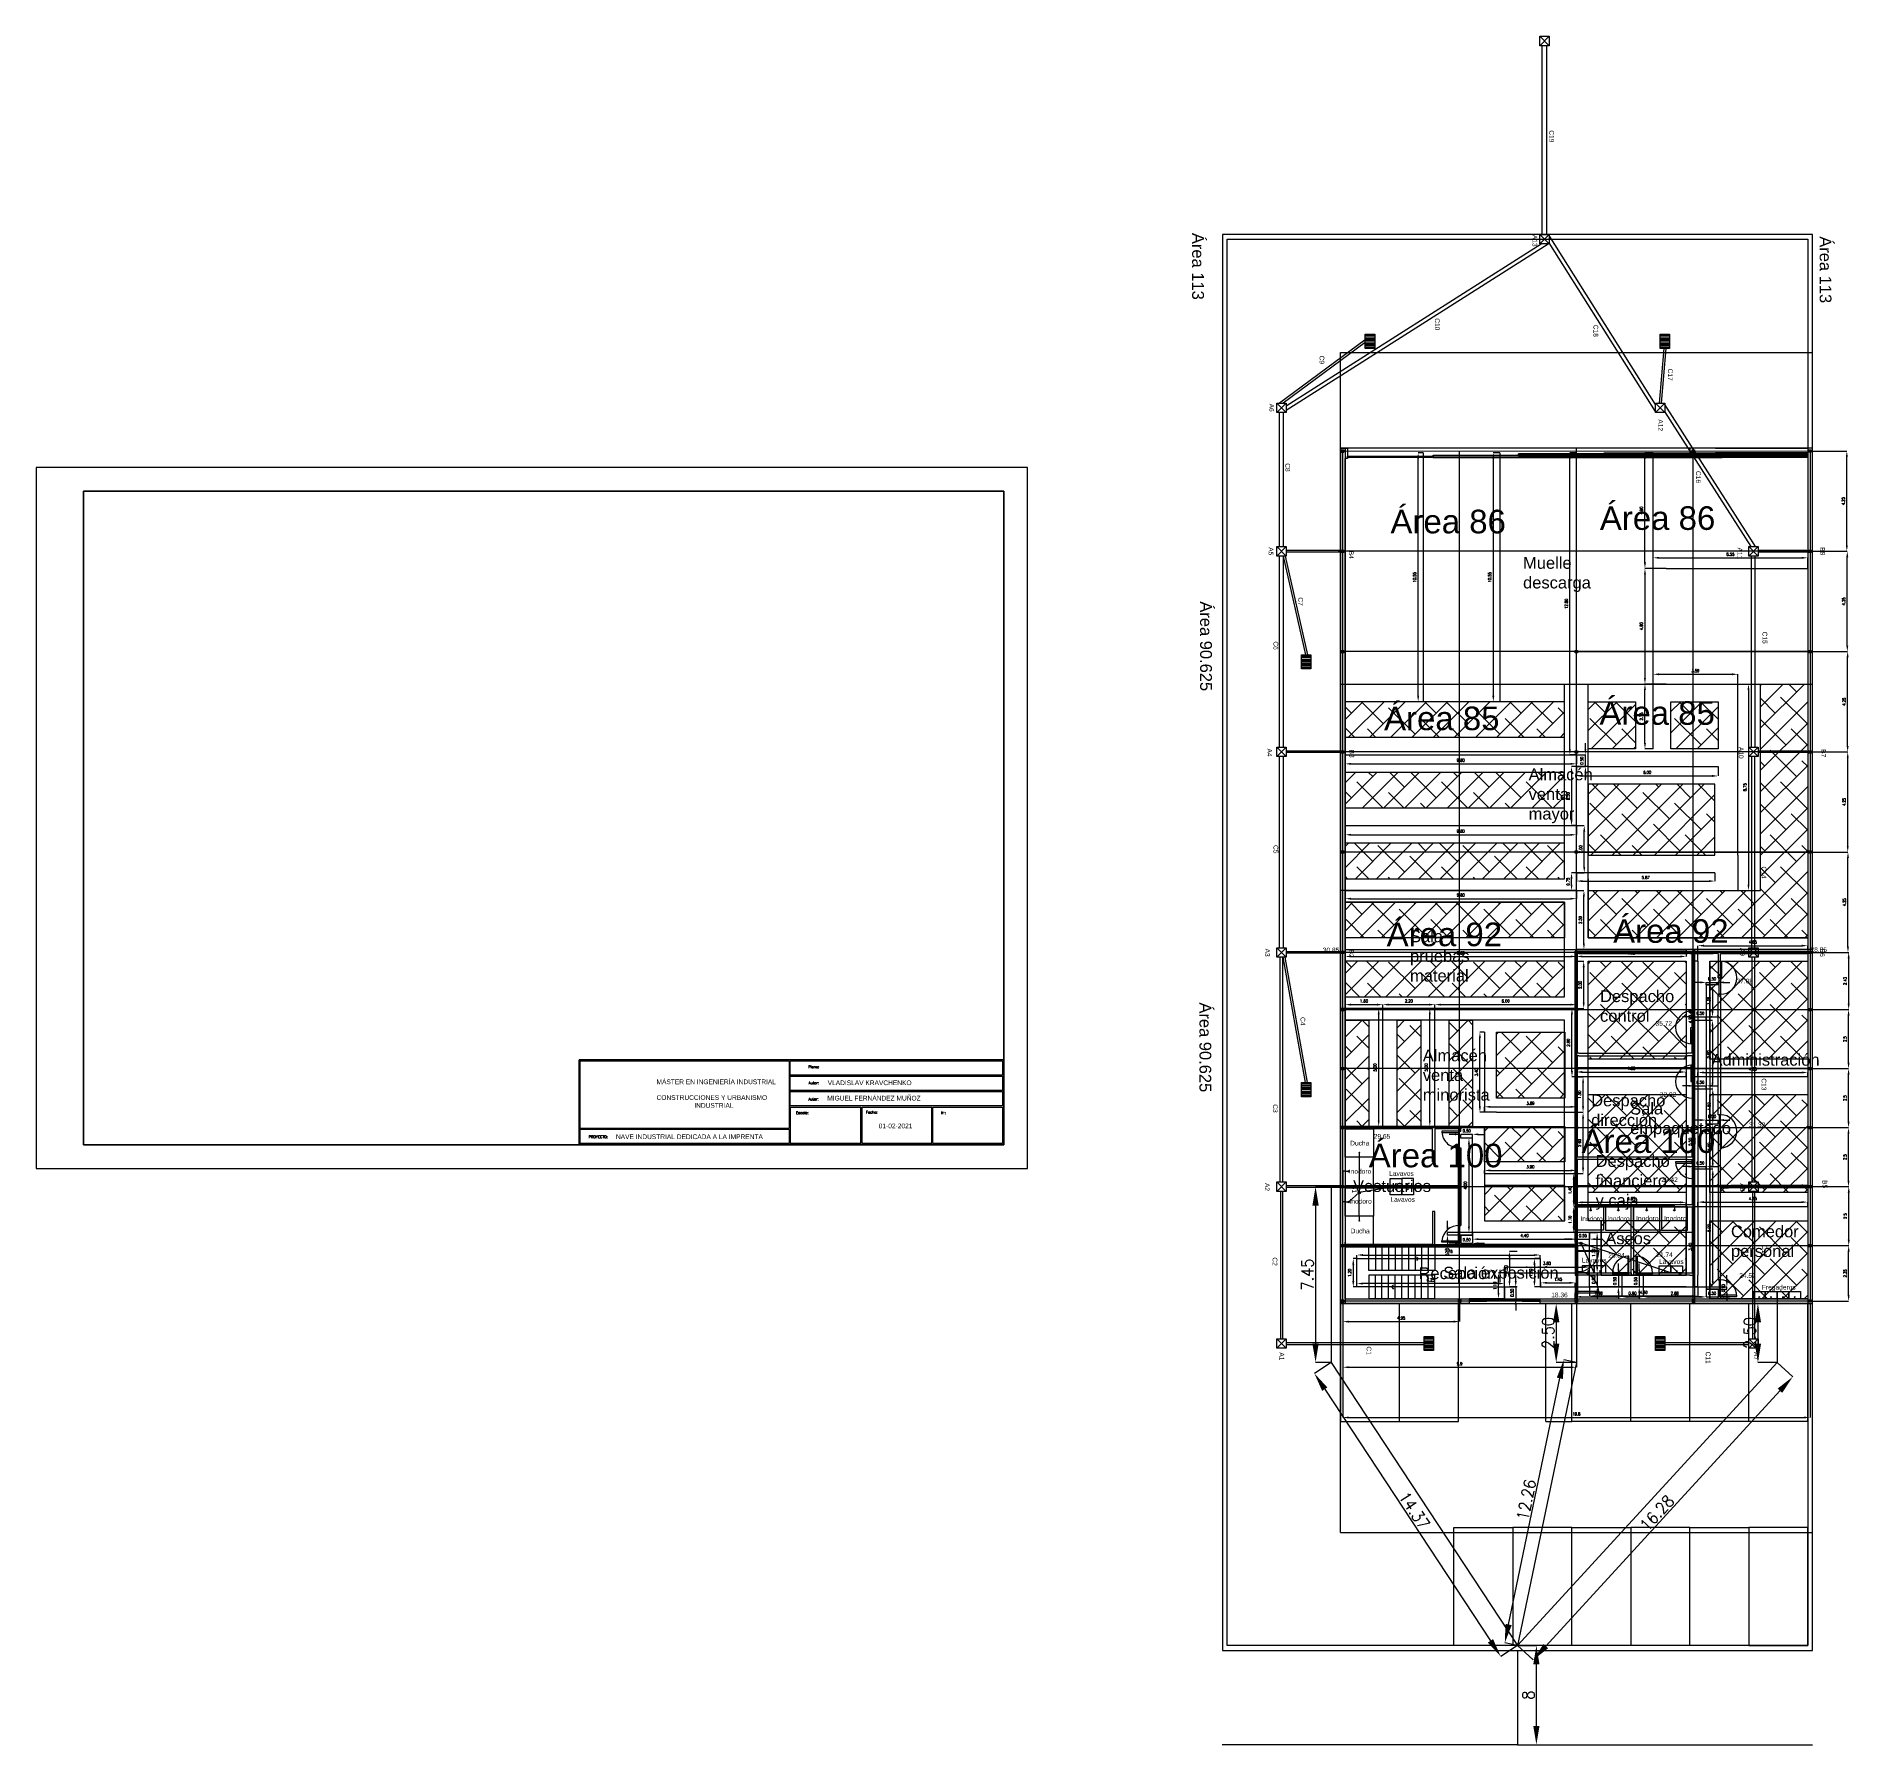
# Model space of a CAD drawing. Header units: inches. Extents: x -23 to 72981, y 9 to 49153.
# Drawn here: x -23 to 53.9, y 8.8 to 81.2 of the extents above; entities outside this region: 3.
import ezdxf

# ---------------------------------------------------------------- set-up
doc = ezdxf.new("R2010")
doc.units = ezdxf.units.IN
for name, color, linetype in [('Aguas pluviales', 140, 'Continuous'), ('Aguas sanitarias', 140, 'Continuous'), ('Auxiliar', 240, 'Continuous'), ('Cotas', 200, 'Continuous'), ('Cotas_IncendiosP0', 30, 'Continuous'), ('Cotas_IncendiosP1', 30, 'Continuous'), ('Elementos_A_P0', 251, 'Continuous'), ('Elementos_A_P1', 251, 'Continuous'), ('Escaleras', 50, 'Continuous'), ('Exteriores', 7, 'Continuous'), ('IncendiosP0', 1, 'Continuous'), ('IncendiosP1', 1, 'Continuous'), ('Límites', 6, 'Continuous'), ('P0', 5, 'Continuous'), ('P0 Paredes interiores', 102, 'Continuous'), ('P0 Puertas', 10, 'Continuous'), ('P0 Puertas desplazadas', 10, 'Continuous'), ('P0 Texto', 7, 'Continuous'), ('P0_Elementos', 44, 'Continuous'), ('P0_Pasillos', 90, 'Continuous'), ('P1', 3, 'Continuous'), ('P1 Paredes interiores', 76, 'Continuous'), ('P1 Puertas', 30, 'Continuous'), ('P1 Puertas desplazadas', 30, 'Continuous'), ('P1 Texto', 7, 'Continuous'), ('Pared exterior nave', 26, 'Continuous'), ('Pared parcela', 7, 'Continuous'), ('Pilares', 240, 'Continuous')]:
    doc.layers.add(name, color=color, linetype=linetype)
doc.layers.add('VG', color=7, linetype='Continuous', plot=False)
doc.styles.add('80-100', font='romans.shx', dxfattribs={"width": 0.9, "height": 0.5})
doc.styles.get("Standard").update_dxf_attribs({"font": 'arial.ttf'})
doc.dimstyles.new('Copia de 100_conlineas', dxfattribs={"dimtxt": 0.5, "dimasz": 0.8, "dimexe": 0, "dimexo": 0, "dimgap": 0.09, "dimtad": 1, "dimzin": 1, "dimdsep": 46, "dimtxsty": '80-100', "dimcen": 0.1, "dimclrd": 256, "dimclre": 256, "dimclrt": 256, "dimadec": 0, "dimazin": 0, "dimtfac": 1, "dimtix": 1, "dimtmove": 2, "dimatfit": 3, "dimfxl": 1, "dimtvp": 1.058824, "dimtolj": 1, "dimtzin": 1, "dimarcsym": 0})
doc.dimstyles.new('Mod ISO-25', dxfattribs={"dimtxt": 0.125, "dimasz": 0.25, "dimexe": 0, "dimexo": 0.1, "dimgap": 0.09, "dimtad": 1, "dimzin": 12, "dimdsep": 46, "dimtxsty": '80-100', "dimcen": 0.1, "dimclrd": 256, "dimclre": 256, "dimclrt": 256, "dimadec": 0, "dimazin": 0, "dimtfac": 1, "dimtix": 1, "dimtmove": 2, "dimatfit": 3, "dimfxl": 1, "dimtolj": 1, "dimarcsym": 0})

msp = doc.modelspace()

# ---------------------------------------------------------------- texts
at = {"layer": 'Aguas pluviales', "attachment_point": 1, "rotation": 270}
for s, insert, char_height in [('C19', (41.362, 77.229), 0.2), ('Área 113', (26.527, 72.881), 0.5), ('A13', (40.65, 72.801), 0.2), ('Área 113', (53.119, 72.738), 0.5), ('C10', (36.514, 69.267), 0.2), ('C18', (43.234, 68.987), 0.2), ('C9', (31.627, 67.682), 0.2), ('C17', (46.392, 67.127), 0.2), ('A6', (29.496, 65.647), 0.2), ('A12', (45.975, 64.981), 0.2), ('C8', (30.177, 63.122), 0.2), ('C16 ', (47.578, 62.791), 0.2), ('A5', (29.465, 59.561), 0.2), ('B4', (32.868, 59.413), 0.2), ('A11', (49.337, 59.551), 0.2), ('B8', (52.844, 59.565), 0.2), ('Área 90.625 ', (26.865, 57.269), 0.5), ('C7', (30.725, 57.439), 0.2), ('C6 ', (29.673, 55.572), 0.2), ('C15 ', (50.397, 55.985), 0.2), ('A4', (29.412, 51.032), 0.2), ('B3', (32.892, 50.985), 0.2), ('A10', (49.391, 51.1), 0.2), ('B7', (52.884, 51.002), 0.2), ('C5 ', (29.673, 46.94), 0.2), ('C14 ', (50.358, 46.035), 0.2), ('A3', (29.321, 42.552), 0.2), ('B2', (32.884, 42.508), 0.2), ('A9', (49.445, 42.583), 0.2), ('B6', (52.831, 42.547), 0.2), ('Área 90.625 ', (26.837, 40.272), 0.5), ('C4', (30.819, 39.651), 0.2), ('C13', (50.357, 37.054), 0.2), ('C3 ', (29.652, 35.957), 0.2), ('A2', (29.309, 32.618), 0.2), ('B1', (33.001, 32.533), 0.2), ('A8', (49.444, 32.607), 0.2), ('B5', (52.937, 32.743), 0.2), ('C12', (50.378, 29.992), 0.2), ('C2 ', (29.636, 29.467), 0.2), ('A1', (29.926, 25.443), 0.2), ('C1 ', (33.621, 25.693), 0.2), ('C11', (47.993, 25.473), 0.2), ('A7', (50.03, 25.459), 0.2)]:
    msp.add_mtext_dynamic_manual_height_columns(s, width=10.69323, gutter_width=12.5, heights=[0], dxfattribs=dict(at, insert=insert, char_height=char_height))
at = {"layer": 'Aguas pluviales', "char_height": 1, "attachment_point": 1}
for s, insert in [('Área 86', (43.304, 61.297)), ('Área 86', (34.43, 61.15)), ('Área 85', (34.16, 52.809)), ('Área 85', (43.286, 53.036)), ('Área 92', (34.268, 43.655)), ('Área 92', (43.867, 43.798)), ('Área 100', (42.528, 34.893)), ('Área 100', (33.51, 34.284))]:
    msp.add_mtext_dynamic_manual_height_columns(s, width=13.09194, gutter_width=12.5, heights=[3.853], dxfattribs=dict(at, insert=insert))
at = {"layer": 'Cotas_IncendiosP0', "char_height": 0.2, "attachment_point": 1}
for s, width, insert in [('30.85', 0.80428, (31.563, 42.592)), ('28.85', 0.56163, (52.231, 42.611)), ('29.65', 0.70111, (33.724, 34.697))]:
    msp.add_mtext_dynamic_manual_height_columns(s, width=width, gutter_width=1, heights=[0], dxfattribs=dict(at, insert=insert))
at = {"layer": 'Cotas_IncendiosP1', "char_height": 0.2, "attachment_point": 1}
for s, insert in [('37.08', (49.096, 41.277)), ('35.72', (45.664, 39.486)), ('32.82', (45.845, 36.466)), ('31.32', (49.62, 35.189)), ('29.42', (45.909, 32.864)), ('20.84', (43.659, 29.651)), ('21.74', (45.695, 29.679)), ('24.52', (49.21, 28.799)), ('18.36', (41.243, 27.974))]:
    msp.add_mtext_dynamic_manual_height_columns(s, width=0.28572, gutter_width=1, heights=[0], dxfattribs=dict(at, insert=insert))
at = {"layer": 'Elementos_A_P0', "char_height": 0.2, "attachment_point": 1}
for s, width, insert in [('Ducha', 0.34696, (32.724, 34.409)), ('Inodoro', 0.50054, (32.669, 33.213)), ('Lavavos', 0.7565, (34.376, 33.122)), ('Inodoro', 0.50054, (32.692, 31.948)), ('Lavavos', 0.7565, (34.427, 32.022)), ('Inodoro', 0.50054, (42.479, 31.204)), ('Inodoro', 0.50054, (43.618, 31.214)), ('Inodoro', 0.50054, (44.844, 31.225)), ('Inodoro', 0.50054, (46.025, 31.219)), ('Ducha', 0.34696, (32.743, 30.686)), ('Lavavos', 0.7565, (42.544, 29.449)), ('Lavavos', 0.7565, (45.812, 29.39)), ('Fregaderos', 0.7565, (50.173, 28.301))]:
    msp.add_mtext_dynamic_manual_height_columns(s, width=width, gutter_width=1, heights=[0], dxfattribs=dict(at, insert=insert))
at = {"layer": 'P0 Texto', "char_height": 0.5, "attachment_point": 1}
for s, width, insert in [('Muelle\\Pdescarga', 8.50551, (40.05, 59.148)), ('Almacén\\Pventa\\Pmayor', 7.80303, (40.285, 50.185)), ('Sala\\Ppruebas\\Pmaterial', 5.13085, (35.259, 43.324)), ('Almacén\\Pventa\\Pminorista', 5.20878, (35.802, 38.276)), ('Sala\\Pempaquetado', 6.14186, (44.587, 36.025)), ('Vestuarios', 4.6, (32.845, 32.739)), ('Recepción', 3.5, (35.619, 29.046))]:
    msp.add_mtext_dynamic_manual_height_columns(s, width=width, gutter_width=12.5, heights=[0], dxfattribs=dict(at, insert=insert))
at = {"layer": 'P1 Texto', "char_height": 0.5, "attachment_point": 1}
for s, width, insert in [('Despacho\\Pcontrol', 3.93076, (43.311, 40.786)), ('Administración', 2.61453, (48.035, 38.091)), ('Despacho\\Pdirección', 3.93753, (42.936, 36.369)), ('Despacho\\Pfinanciero\\Py caja', 4.38379, (43.122, 33.801)), ('Comedor\\Ppersonal', 3.91416, (48.859, 30.818)), ('Aseos', 3.21025, (43.534, 30.52)), ('Sala exposición', 6.66711, (36.667, 29.067))]:
    msp.add_mtext_dynamic_manual_height_columns(s, width=width, gutter_width=12.5, heights=[0], dxfattribs=dict(at, insert=insert))

# ---------------------------------------------------------------- blocks, each defined once
blk = doc.blocks.new('*D30')
at = {"layer": 'Cotas', "lineweight": -2, "transparency": 16777216}
for p, q in [((52.311, 29.965), (53.847, 29.965)), ((53.847, 27.865), (53.847, 29.715)), ((52.311, 27.615), (53.847, 27.615))]:
    blk.add_line(p, q, dxfattribs=at)
at = {"layer": 'Cotas', "transparency": 16777216}
for points in [[(53.805, 29.715), (53.889, 29.715), (53.847, 29.965)], [(53.805, 27.865), (53.889, 27.865), (53.847, 27.615)]]:
    blk.add_solid(points, dxfattribs=at)
at = {"layer": 'Defpoints', "color": 0, "transparency": 16777216}
for p in [(52.211, 29.965), (53.847, 29.965), (52.211, 27.615)]:
    blk.add_point(p, dxfattribs=at)
at = {"layer": 'Cotas', "transparency": 16777216, "insert": (53.694, 28.79), "char_height": 0.125, "attachment_point": 5, "rotation": 90, "style": '80-100'}
blk.add_mtext('\\A1;2.35', dxfattribs=at)
blk = doc.blocks.new('*D31')
at = {"layer": 'Cotas', "lineweight": -2, "transparency": 16777216}
for p, q in [((52.311, 32.465), (53.851, 32.465)), ((53.851, 30.215), (53.851, 32.215)), ((52.311, 29.965), (53.851, 29.965))]:
    blk.add_line(p, q, dxfattribs=at)
at = {"layer": 'Cotas', "transparency": 16777216}
for points in [[(53.809, 32.215), (53.893, 32.215), (53.851, 32.465)], [(53.809, 30.215), (53.893, 30.215), (53.851, 29.965)]]:
    blk.add_solid(points, dxfattribs=at)
at = {"layer": 'Defpoints', "color": 0, "transparency": 16777216}
for p in [(52.211, 32.465), (53.851, 32.465), (52.211, 29.965)]:
    blk.add_point(p, dxfattribs=at)
at = {"layer": 'Cotas', "transparency": 16777216, "insert": (53.699, 31.215), "char_height": 0.125, "attachment_point": 5, "rotation": 90, "style": '80-100'}
blk.add_mtext('\\A1;2.5', dxfattribs=at)
blk = doc.blocks.new('*D32')
at = {"layer": 'Cotas', "lineweight": -2, "transparency": 16777216}
for p, q in [((52.311, 34.965), (53.841, 34.965)), ((53.841, 32.715), (53.841, 34.715)), ((52.311, 32.465), (53.841, 32.465))]:
    blk.add_line(p, q, dxfattribs=at)
at = {"layer": 'Cotas', "transparency": 16777216}
for points in [[(53.799, 34.715), (53.882, 34.715), (53.841, 34.965)], [(53.799, 32.715), (53.882, 32.715), (53.841, 32.465)]]:
    blk.add_solid(points, dxfattribs=at)
at = {"layer": 'Defpoints', "color": 0, "transparency": 16777216}
for p in [(52.211, 34.965), (53.841, 34.965), (52.211, 32.465)]:
    blk.add_point(p, dxfattribs=at)
at = {"layer": 'Cotas', "transparency": 16777216, "insert": (53.688, 33.715), "char_height": 0.125, "attachment_point": 5, "rotation": 90, "style": '80-100'}
blk.add_mtext('\\A1;2.5', dxfattribs=at)
blk = doc.blocks.new('*D33')
at = {"layer": 'Cotas', "lineweight": -2, "transparency": 16777216}
for p, q in [((52.311, 37.465), (53.843, 37.465)), ((53.843, 35.215), (53.843, 37.215)), ((52.311, 34.965), (53.843, 34.965))]:
    blk.add_line(p, q, dxfattribs=at)
at = {"layer": 'Cotas', "transparency": 16777216}
for points in [[(53.801, 37.215), (53.885, 37.215), (53.843, 37.465)], [(53.801, 35.215), (53.885, 35.215), (53.843, 34.965)]]:
    blk.add_solid(points, dxfattribs=at)
at = {"layer": 'Defpoints', "color": 0, "transparency": 16777216}
for p in [(52.211, 37.465), (53.843, 37.465), (52.211, 34.965)]:
    blk.add_point(p, dxfattribs=at)
at = {"layer": 'Cotas', "transparency": 16777216, "insert": (53.69, 36.215), "char_height": 0.125, "attachment_point": 5, "rotation": 90, "style": '80-100'}
blk.add_mtext('\\A1;2.5', dxfattribs=at)
blk = doc.blocks.new('*D34')
at = {"layer": 'Cotas', "lineweight": -2, "transparency": 16777216}
for p, q in [((52.311, 39.965), (53.843, 39.965)), ((53.843, 37.715), (53.843, 39.715)), ((52.311, 37.465), (53.843, 37.465))]:
    blk.add_line(p, q, dxfattribs=at)
at = {"layer": 'Cotas', "transparency": 16777216}
for points in [[(53.801, 39.715), (53.885, 39.715), (53.843, 39.965)], [(53.801, 37.715), (53.885, 37.715), (53.843, 37.465)]]:
    blk.add_solid(points, dxfattribs=at)
at = {"layer": 'Defpoints', "color": 0, "transparency": 16777216}
for p in [(52.211, 39.965), (53.843, 39.965), (52.211, 37.465)]:
    blk.add_point(p, dxfattribs=at)
at = {"layer": 'Cotas', "transparency": 16777216, "insert": (53.69, 38.715), "char_height": 0.125, "attachment_point": 5, "rotation": 90, "style": '80-100'}
blk.add_mtext('\\A1;2.5', dxfattribs=at)
blk = doc.blocks.new('*D35')
at = {"layer": 'Cotas', "lineweight": -2, "transparency": 16777216}
for p, q in [((52.311, 42.39), (53.848, 42.39)), ((53.848, 40.215), (53.848, 42.14)), ((52.311, 39.965), (53.848, 39.965))]:
    blk.add_line(p, q, dxfattribs=at)
at = {"layer": 'Cotas', "transparency": 16777216}
for points in [[(53.806, 42.14), (53.89, 42.14), (53.848, 42.39)], [(53.806, 40.215), (53.89, 40.215), (53.848, 39.965)]]:
    blk.add_solid(points, dxfattribs=at)
at = {"layer": 'Defpoints', "color": 0, "transparency": 16777216}
for p in [(52.211, 42.39), (53.848, 42.39), (52.211, 39.965)]:
    blk.add_point(p, dxfattribs=at)
at = {"layer": 'Cotas', "transparency": 16777216, "insert": (53.696, 41.177), "char_height": 0.125, "attachment_point": 5, "rotation": 90, "style": '80-100'}
blk.add_mtext('\\A1;2.43', dxfattribs=at)
blk = doc.blocks.new('*D22')
at = {"layer": 'Cotas', "lineweight": -2, "transparency": 16777216}
for p, q in [((32.411, 27.515), (32.411, 26.745)), ((37.361, 27.515), (37.361, 26.745)), ((32.661, 26.745), (37.111, 26.745))]:
    blk.add_line(p, q, dxfattribs=at)
at = {"layer": 'Cotas', "transparency": 16777216}
for points in [[(32.661, 26.787), (32.661, 26.703), (32.411, 26.745)], [(37.111, 26.787), (37.111, 26.703), (37.361, 26.745)]]:
    blk.add_solid(points, dxfattribs=at)
at = {"layer": 'Defpoints', "color": 0, "transparency": 16777216}
for p in [(32.411, 27.615), (37.361, 27.615), (37.361, 26.745)]:
    blk.add_point(p, dxfattribs=at)
at = {"layer": 'Cotas', "transparency": 16777216, "insert": (34.886, 26.897), "char_height": 0.125, "attachment_point": 5, "style": '80-100'}
blk.add_mtext('\\A1;4.95', dxfattribs=at)
blk = doc.blocks.new('*D23')
at = {"layer": 'Cotas', "lineweight": -2, "transparency": 16777216}
for p, q in [((32.411, 27.515), (32.411, 24.811)), ((42.311, 27.515), (42.311, 24.811)), ((32.661, 24.811), (42.061, 24.811))]:
    blk.add_line(p, q, dxfattribs=at)
at = {"layer": 'Cotas', "transparency": 16777216}
for points in [[(32.661, 24.852), (32.661, 24.769), (32.411, 24.811)], [(42.061, 24.852), (42.061, 24.769), (42.311, 24.811)]]:
    blk.add_solid(points, dxfattribs=at)
at = {"layer": 'Defpoints', "color": 0, "transparency": 16777216}
for p in [(32.411, 27.615), (42.311, 27.615), (42.311, 24.811)]:
    blk.add_point(p, dxfattribs=at)
at = {"layer": 'Cotas', "transparency": 16777216, "insert": (37.361, 24.963), "char_height": 0.125, "attachment_point": 5, "style": '80-100'}
blk.add_mtext('\\A1;9.9', dxfattribs=at)
blk = doc.blocks.new('*D24')
at = {"layer": 'Cotas', "lineweight": -2, "transparency": 16777216}
for p, q in [((32.411, 27.515), (32.411, 22.681)), ((52.211, 27.515), (52.211, 22.681)), ((32.661, 22.681), (51.961, 22.681))]:
    blk.add_line(p, q, dxfattribs=at)
at = {"layer": 'Cotas', "transparency": 16777216}
for points in [[(32.661, 22.723), (32.661, 22.64), (32.411, 22.681)], [(51.961, 22.723), (51.961, 22.64), (52.211, 22.681)]]:
    blk.add_solid(points, dxfattribs=at)
at = {"layer": 'Defpoints', "color": 0, "transparency": 16777216}
for p in [(32.411, 27.615), (52.211, 27.615), (52.211, 22.681)]:
    blk.add_point(p, dxfattribs=at)
at = {"layer": 'Cotas', "transparency": 16777216, "insert": (42.311, 22.834), "char_height": 0.125, "attachment_point": 5, "style": '80-100'}
blk.add_mtext('\\A1;19.8', dxfattribs=at)
blk = doc.blocks.new('*D25')
at = {"layer": 'Cotas', "lineweight": -2, "transparency": 16777216}
for p, q in [((52.311, 46.64), (53.818, 46.64)), ((53.818, 42.64), (53.818, 46.39)), ((52.311, 42.39), (53.818, 42.39))]:
    blk.add_line(p, q, dxfattribs=at)
at = {"layer": 'Cotas', "transparency": 16777216}
for points in [[(53.777, 46.39), (53.86, 46.39), (53.818, 46.64)], [(53.777, 42.64), (53.86, 42.64), (53.818, 42.39)]]:
    blk.add_solid(points, dxfattribs=at)
at = {"layer": 'Defpoints', "color": 0, "transparency": 16777216}
for p in [(52.211, 46.64), (53.818, 46.64), (52.211, 42.39)]:
    blk.add_point(p, dxfattribs=at)
at = {"layer": 'Cotas', "transparency": 16777216, "insert": (53.666, 44.515), "char_height": 0.125, "attachment_point": 5, "rotation": 90, "style": '80-100'}
blk.add_mtext('\\A1;4.25', dxfattribs=at)
blk = doc.blocks.new('*D26')
at = {"layer": 'Cotas', "lineweight": -2, "transparency": 16777216}
for p, q in [((52.311, 50.89), (53.808, 50.89)), ((53.808, 46.89), (53.808, 50.64)), ((52.311, 46.64), (53.808, 46.64))]:
    blk.add_line(p, q, dxfattribs=at)
at = {"layer": 'Cotas', "transparency": 16777216}
for points in [[(53.766, 50.64), (53.849, 50.64), (53.808, 50.89)], [(53.766, 46.89), (53.849, 46.89), (53.808, 46.64)]]:
    blk.add_solid(points, dxfattribs=at)
at = {"layer": 'Defpoints', "color": 0, "transparency": 16777216}
for p in [(52.211, 50.89), (53.808, 50.89), (52.211, 46.64)]:
    blk.add_point(p, dxfattribs=at)
at = {"layer": 'Cotas', "transparency": 16777216, "insert": (53.655, 48.765), "char_height": 0.125, "attachment_point": 5, "rotation": 90, "style": '80-100'}
blk.add_mtext('\\A1;4.25', dxfattribs=at)
blk = doc.blocks.new('*D27')
at = {"layer": 'Cotas', "lineweight": -2, "transparency": 16777216}
for p, q in [((52.311, 55.14), (53.804, 55.14)), ((53.804, 51.14), (53.804, 54.89)), ((52.311, 50.89), (53.804, 50.89))]:
    blk.add_line(p, q, dxfattribs=at)
at = {"layer": 'Cotas', "transparency": 16777216}
for points in [[(53.762, 54.89), (53.845, 54.89), (53.804, 55.14)], [(53.762, 51.14), (53.845, 51.14), (53.804, 50.89)]]:
    blk.add_solid(points, dxfattribs=at)
at = {"layer": 'Defpoints', "color": 0, "transparency": 16777216}
for p in [(52.211, 55.14), (53.804, 55.14), (52.211, 50.89)]:
    blk.add_point(p, dxfattribs=at)
at = {"layer": 'Cotas', "transparency": 16777216, "insert": (53.651, 53.015), "char_height": 0.125, "attachment_point": 5, "rotation": 90, "style": '80-100'}
blk.add_mtext('\\A1;4.25', dxfattribs=at)
blk = doc.blocks.new('*D28')
at = {"layer": 'Cotas', "lineweight": -2, "transparency": 16777216}
for p, q in [((52.311, 59.39), (53.789, 59.39)), ((53.789, 55.39), (53.789, 59.14)), ((52.311, 55.14), (53.789, 55.14))]:
    blk.add_line(p, q, dxfattribs=at)
at = {"layer": 'Cotas', "transparency": 16777216}
for points in [[(53.748, 59.14), (53.831, 59.14), (53.789, 59.39)], [(53.748, 55.39), (53.831, 55.39), (53.789, 55.14)]]:
    blk.add_solid(points, dxfattribs=at)
at = {"layer": 'Defpoints', "color": 0, "transparency": 16777216}
for p in [(52.211, 59.39), (53.789, 59.39), (52.211, 55.14)]:
    blk.add_point(p, dxfattribs=at)
at = {"layer": 'Cotas', "transparency": 16777216, "insert": (53.637, 57.265), "char_height": 0.125, "attachment_point": 5, "rotation": 90, "style": '80-100'}
blk.add_mtext('\\A1;4.25', dxfattribs=at)
blk = doc.blocks.new('*D29')
at = {"layer": 'Cotas', "lineweight": -2, "transparency": 16777216}
for p, q in [((52.311, 63.639), (53.769, 63.639)), ((53.769, 59.64), (53.769, 63.389)), ((52.311, 59.39), (53.769, 59.39))]:
    blk.add_line(p, q, dxfattribs=at)
at = {"layer": 'Cotas', "transparency": 16777216}
for points in [[(53.728, 63.389), (53.811, 63.389), (53.769, 63.639)], [(53.728, 59.64), (53.811, 59.64), (53.769, 59.39)]]:
    blk.add_solid(points, dxfattribs=at)
at = {"layer": 'Defpoints', "color": 0, "transparency": 16777216}
for p in [(52.211, 63.639), (53.769, 63.639), (52.211, 59.39)]:
    blk.add_point(p, dxfattribs=at)
at = {"layer": 'Cotas', "transparency": 16777216, "insert": (53.617, 61.514), "char_height": 0.125, "attachment_point": 5, "rotation": 90, "style": '80-100'}
blk.add_mtext('\\A1;4.25', dxfattribs=at)
blk = doc.blocks.new('Arqueta')
for p, q in [((8.456, 7.642), (8.456, 8.042)), ((8.456, 8.042), (8.856, 8.042)), ((8.856, 8.042), (8.856, 7.642)), ((8.856, 7.642), (8.456, 7.642))]:
    blk.add_line(p, q)
blk = doc.blocks.new('Alcantarilla')
at = {"layer": 'Aguas pluviales'}
for p, q in [((-11.66, 1.036), (-11.66, 1.436)), ((-11.66, 1.436), (-11.06, 1.436)), ((-11.06, 1.036), (-11.66, 1.036)), ((-11.6, 1.436), (-11.6, 1.036)), ((-11.54, 1.436), (-11.54, 1.036)), ((-11.48, 1.036), (-11.48, 1.436)), ((-11.42, 1.436), (-11.42, 1.036)), ((-11.36, 1.436), (-11.36, 1.036)), ((-11.3, 1.036), (-11.3, 1.436)), ((-11.24, 1.436), (-11.24, 1.036)), ((-11.18, 1.436), (-11.18, 1.036)), ((-11.12, 1.036), (-11.12, 1.436)), ((-11.06, 1.436), (-11.06, 1.036))]:
    blk.add_line(p, q, dxfattribs=at)
blk = doc.blocks.new('*D36')
at = {"layer": 'Cotas', "lineweight": -2, "transparency": 16777216}
for p, q in [((39.794, 29.715), (39.476, 29.715)), ((39.476, 29.465), (39.476, 28.465)), ((39.794, 28.215), (39.476, 28.215))]:
    blk.add_line(p, q, dxfattribs=at)
at = {"layer": 'Cotas', "transparency": 16777216}
for points in [[(39.434, 29.465), (39.518, 29.465), (39.476, 29.715)], [(39.434, 28.465), (39.518, 28.465), (39.476, 28.215)]]:
    blk.add_solid(points, dxfattribs=at)
at = {"layer": 'Defpoints', "color": 0, "transparency": 16777216}
for p in [(39.894, 29.715), (39.476, 28.215), (39.894, 28.215)]:
    blk.add_point(p, dxfattribs=at)
at = {"layer": 'Cotas', "transparency": 16777216, "insert": (39.324, 28.965), "char_height": 0.125, "attachment_point": 5, "rotation": 90, "style": '80-100'}
blk.add_mtext('\\A1;1.50', dxfattribs=at)
blk = doc.blocks.new('*D37')
at = {"layer": 'Cotas_IncendiosP1', "lineweight": -2, "transparency": 16777216}
for p, q in [((39.738, 28.465), (39.738, 28.715)), ((39.261, 28.215), (39.738, 28.215)), ((39.261, 27.715), (39.738, 27.715)), ((39.738, 28.215), (39.738, 27.715)), ((39.738, 27.465), (39.738, 27.215))]:
    blk.add_line(p, q, dxfattribs=at)
at = {"layer": 'Cotas_IncendiosP1', "transparency": 16777216}
for points in [[(39.697, 28.465), (39.78, 28.465), (39.738, 28.215)], [(39.697, 27.465), (39.78, 27.465), (39.738, 27.715)]]:
    blk.add_solid(points, dxfattribs=at)
at = {"layer": 'Defpoints', "color": 0, "transparency": 16777216}
for p in [(39.261, 28.215), (39.261, 27.715), (39.738, 27.715)]:
    blk.add_point(p, dxfattribs=at)
at = {"layer": 'Cotas_IncendiosP1', "transparency": 16777216, "insert": (39.586, 27.965), "char_height": 0.125, "attachment_point": 5, "rotation": 90, "style": '80-100'}
blk.add_mtext('\\A1;0.50', dxfattribs=at)
blk = doc.blocks.new('*D38')
at = {"layer": 'Cotas_IncendiosP1', "lineweight": -2, "transparency": 16777216}
for p, q in [((33.011, 28.215), (33.011, 28.359)), ((39.011, 28.359), (33.261, 28.359)), ((39.261, 28.215), (39.261, 28.359))]:
    blk.add_line(p, q, dxfattribs=at)
at = {"layer": 'Cotas_IncendiosP1', "transparency": 16777216}
for points in [[(33.261, 28.4), (33.261, 28.317), (33.011, 28.359)], [(39.011, 28.4), (39.011, 28.317), (39.261, 28.359)]]:
    blk.add_solid(points, dxfattribs=at)
at = {"layer": 'Defpoints', "color": 0, "transparency": 16777216}
for p in [(33.011, 28.359), (33.011, 28.215), (39.261, 28.215)]:
    blk.add_point(p, dxfattribs=at)
at = {"layer": 'Cotas_IncendiosP1', "transparency": 16777216, "insert": (36.136, 28.511), "char_height": 0.125, "attachment_point": 5, "style": '80-100'}
blk.add_mtext('\\A1;6.25', dxfattribs=at)
blk = doc.blocks.new('*D39')
at = {"layer": 'Cotas_IncendiosP1', "lineweight": -2, "transparency": 16777216}
for p, q in [((33.011, 29.415), (32.854, 29.415)), ((32.854, 29.165), (32.854, 28.465)), ((33.011, 28.215), (32.854, 28.215))]:
    blk.add_line(p, q, dxfattribs=at)
at = {"layer": 'Cotas_IncendiosP1', "transparency": 16777216}
for points in [[(32.813, 29.165), (32.896, 29.165), (32.854, 29.415)], [(32.813, 28.465), (32.896, 28.465), (32.854, 28.215)]]:
    blk.add_solid(points, dxfattribs=at)
at = {"layer": 'Defpoints', "color": 0, "transparency": 16777216}
for p in [(33.011, 29.415), (32.854, 28.215), (33.011, 28.215)]:
    blk.add_point(p, dxfattribs=at)
at = {"layer": 'Cotas_IncendiosP1', "transparency": 16777216, "insert": (32.702, 28.815), "char_height": 0.125, "attachment_point": 5, "rotation": 90, "style": '80-100'}
blk.add_mtext('\\A1;1.20', dxfattribs=at)
blk = doc.blocks.new('*D40')
at = {"layer": 'Cotas_IncendiosP1', "lineweight": -2, "transparency": 16777216}
for p, q in [((33.011, 29.415), (33.011, 29.568)), ((33.261, 29.568), (40.524, 29.568)), ((40.774, 29.415), (40.774, 29.568))]:
    blk.add_line(p, q, dxfattribs=at)
at = {"layer": 'Cotas_IncendiosP1', "transparency": 16777216}
for points in [[(33.261, 29.61), (33.261, 29.527), (33.011, 29.568)], [(40.524, 29.61), (40.524, 29.527), (40.774, 29.568)]]:
    blk.add_solid(points, dxfattribs=at)
at = {"layer": 'Defpoints', "color": 0, "transparency": 16777216}
for p in [(33.011, 29.415), (40.774, 29.568), (40.774, 29.415)]:
    blk.add_point(p, dxfattribs=at)
at = {"layer": 'Cotas_IncendiosP1', "transparency": 16777216, "insert": (36.892, 29.721), "char_height": 0.125, "attachment_point": 5, "style": '80-100'}
blk.add_mtext('\\A1;7.76', dxfattribs=at)
blk = doc.blocks.new('*D41')
at = {"layer": 'Cotas_IncendiosP1', "lineweight": -2, "transparency": 16777216}
for p, q in [((40.774, 29.415), (40.531, 29.415)), ((40.531, 29.165), (40.531, 28.465)), ((40.774, 28.215), (40.531, 28.215))]:
    blk.add_line(p, q, dxfattribs=at)
at = {"layer": 'Cotas_IncendiosP1', "transparency": 16777216}
for points in [[(40.489, 29.165), (40.573, 29.165), (40.531, 29.415)], [(40.489, 28.465), (40.573, 28.465), (40.531, 28.215)]]:
    blk.add_solid(points, dxfattribs=at)
at = {"layer": 'Defpoints', "color": 0, "transparency": 16777216}
for p in [(40.774, 29.415), (40.531, 28.215), (40.774, 28.215)]:
    blk.add_point(p, dxfattribs=at)
at = {"layer": 'Cotas_IncendiosP1', "transparency": 16777216, "insert": (40.379, 28.815), "char_height": 0.125, "attachment_point": 5, "rotation": 90, "style": '80-100'}
blk.add_mtext('\\A1;1.20', dxfattribs=at)
blk = doc.blocks.new('*D42')
at = {"layer": 'Cotas_IncendiosP1', "lineweight": -2, "transparency": 16777216}
for p, q in [((40.809, 28.215), (40.809, 28.389)), ((41.059, 28.389), (42.011, 28.389)), ((42.261, 28.215), (42.261, 28.389))]:
    blk.add_line(p, q, dxfattribs=at)
at = {"layer": 'Cotas_IncendiosP1', "transparency": 16777216}
for points in [[(41.059, 28.43), (41.059, 28.347), (40.809, 28.389)], [(42.011, 28.43), (42.011, 28.347), (42.261, 28.389)]]:
    blk.add_solid(points, dxfattribs=at)
at = {"layer": 'Defpoints', "color": 0, "transparency": 16777216}
for p in [(40.809, 28.215), (42.261, 28.389), (42.261, 28.215)]:
    blk.add_point(p, dxfattribs=at)
at = {"layer": 'Cotas_IncendiosP1', "transparency": 16777216, "insert": (41.535, 28.541), "char_height": 0.125, "attachment_point": 5, "style": '80-100'}
blk.add_mtext('\\A1;1.45', dxfattribs=at)
blk = doc.blocks.new('*D43')
at = {"layer": 'Cotas_IncendiosP1', "lineweight": -2, "transparency": 16777216}
for p, q in [((44.09, 28.965), (44.09, 29.215)), ((44.236, 28.715), (44.09, 28.715)), ((44.09, 28.715), (44.09, 28.215)), ((44.236, 28.215), (44.09, 28.215)), ((44.09, 27.965), (44.09, 27.715))]:
    blk.add_line(p, q, dxfattribs=at)
at = {"layer": 'Cotas_IncendiosP1', "transparency": 16777216}
for points in [[(44.049, 28.965), (44.132, 28.965), (44.09, 28.715)], [(44.049, 27.965), (44.132, 27.965), (44.09, 28.215)]]:
    blk.add_solid(points, dxfattribs=at)
at = {"layer": 'Defpoints', "color": 0, "transparency": 16777216}
for p in [(44.236, 28.715), (44.09, 28.215), (44.236, 28.215)]:
    blk.add_point(p, dxfattribs=at)
at = {"layer": 'Cotas_IncendiosP1', "transparency": 16777216, "insert": (43.938, 28.465), "char_height": 0.125, "attachment_point": 5, "rotation": 90, "style": '80-100'}
blk.add_mtext('\\A1;0.50', dxfattribs=at)
blk = doc.blocks.new('*D44')
at = {"layer": 'Cotas_IncendiosP1', "lineweight": -2, "transparency": 16777216}
for p, q in [((44.972, 28.965), (44.972, 29.215)), ((45.136, 28.715), (44.972, 28.715)), ((44.972, 28.715), (44.972, 28.215)), ((45.136, 28.215), (44.972, 28.215)), ((44.972, 27.965), (44.972, 27.715))]:
    blk.add_line(p, q, dxfattribs=at)
at = {"layer": 'Cotas_IncendiosP1', "transparency": 16777216}
for points in [[(44.93, 28.965), (45.013, 28.965), (44.972, 28.715)], [(44.93, 27.965), (45.013, 27.965), (44.972, 28.215)]]:
    blk.add_solid(points, dxfattribs=at)
at = {"layer": 'Defpoints', "color": 0, "transparency": 16777216}
for p in [(45.136, 28.715), (44.972, 28.215), (45.136, 28.215)]:
    blk.add_point(p, dxfattribs=at)
at = {"layer": 'Cotas_IncendiosP1', "transparency": 16777216, "insert": (44.819, 28.465), "char_height": 0.125, "attachment_point": 5, "rotation": 90, "style": '80-100'}
blk.add_mtext('\\A1;0.50', dxfattribs=at)
blk = doc.blocks.new('*D45')
at = {"layer": 'Cotas_IncendiosP1', "lineweight": -2, "transparency": 16777216}
for p, q in [((47.561, 27.792), (47.311, 27.792)), ((47.811, 28.115), (47.811, 27.792)), ((47.811, 27.792), (48.311, 27.792)), ((48.311, 28.115), (48.311, 27.792)), ((48.561, 27.792), (48.811, 27.792))]:
    blk.add_line(p, q, dxfattribs=at)
at = {"layer": 'Cotas_IncendiosP1', "transparency": 16777216}
for points in [[(47.561, 27.833), (47.561, 27.75), (47.811, 27.792)], [(48.561, 27.833), (48.561, 27.75), (48.311, 27.792)]]:
    blk.add_solid(points, dxfattribs=at)
at = {"layer": 'Defpoints', "color": 0, "transparency": 16777216}
for p in [(47.811, 28.115), (48.311, 28.115), (48.311, 27.792)]:
    blk.add_point(p, dxfattribs=at)
at = {"layer": 'Cotas_IncendiosP1', "transparency": 16777216, "insert": (48.061, 27.944), "char_height": 0.125, "attachment_point": 5, "style": '80-100'}
blk.add_mtext('\\A1;0.50', dxfattribs=at)
blk = doc.blocks.new('*D46')
at = {"layer": 'Cotas_IncendiosP1', "lineweight": -2, "transparency": 16777216}
for p, q in [((48.687, 28.465), (48.687, 28.715)), ((47.811, 28.215), (48.687, 28.215)), ((47.811, 28.115), (48.687, 28.115)), ((48.687, 28.115), (48.687, 28.215)), ((48.687, 27.865), (48.687, 27.615))]:
    blk.add_line(p, q, dxfattribs=at)
at = {"layer": 'Cotas_IncendiosP1', "transparency": 16777216}
for points in [[(48.646, 28.465), (48.729, 28.465), (48.687, 28.215)], [(48.646, 27.865), (48.729, 27.865), (48.687, 28.115)]]:
    blk.add_solid(points, dxfattribs=at)
at = {"layer": 'Defpoints', "color": 0, "transparency": 16777216}
for p in [(47.811, 28.215), (47.811, 28.115), (48.687, 28.215)]:
    blk.add_point(p, dxfattribs=at)
at = {"layer": 'Cotas_IncendiosP1', "transparency": 16777216, "insert": (48.535, 28.165), "char_height": 0.125, "attachment_point": 5, "rotation": 90, "style": '80-100'}
blk.add_mtext('\\A1;0.10', dxfattribs=at)
blk = doc.blocks.new('*D47')
at = {"layer": 'Cotas_IncendiosP1', "lineweight": -2, "transparency": 16777216}
for p, q in [((42.261, 28.215), (42.261, 27.792)), ((42.511, 27.792), (43.986, 27.792)), ((44.236, 28.215), (44.236, 27.792))]:
    blk.add_line(p, q, dxfattribs=at)
at = {"layer": 'Cotas_IncendiosP1', "transparency": 16777216}
for points in [[(42.511, 27.833), (42.511, 27.75), (42.261, 27.792)], [(43.986, 27.833), (43.986, 27.75), (44.236, 27.792)]]:
    blk.add_solid(points, dxfattribs=at)
at = {"layer": 'Defpoints', "color": 0, "transparency": 16777216}
for p in [(42.261, 28.215), (44.236, 28.215), (44.236, 27.792)]:
    blk.add_point(p, dxfattribs=at)
at = {"layer": 'Cotas_IncendiosP1', "transparency": 16777216, "insert": (43.249, 27.944), "char_height": 0.125, "attachment_point": 5, "style": '80-100'}
blk.add_mtext('\\A1;1.98', dxfattribs=at)
blk = doc.blocks.new('*D48')
at = {"layer": 'Cotas_IncendiosP1', "lineweight": -2, "transparency": 16777216}
for p, q in [((44.236, 28.215), (44.236, 27.792)), ((44.486, 27.792), (44.886, 27.792)), ((45.136, 28.215), (45.136, 27.792))]:
    blk.add_line(p, q, dxfattribs=at)
at = {"layer": 'Cotas_IncendiosP1', "transparency": 16777216}
for points in [[(44.486, 27.833), (44.486, 27.75), (44.236, 27.792)], [(44.886, 27.833), (44.886, 27.75), (45.136, 27.792)]]:
    blk.add_solid(points, dxfattribs=at)
at = {"layer": 'Defpoints', "color": 0, "transparency": 16777216}
for p in [(44.236, 28.215), (45.136, 28.215), (45.136, 27.792)]:
    blk.add_point(p, dxfattribs=at)
at = {"layer": 'Cotas_IncendiosP1', "transparency": 16777216, "insert": (44.686, 27.944), "char_height": 0.125, "attachment_point": 5, "style": '80-100'}
blk.add_mtext('\\A1;0.90', dxfattribs=at)
blk = doc.blocks.new('*D49')
at = {"layer": 'Cotas_IncendiosP1', "lineweight": -2, "transparency": 16777216}
for p, q in [((45.136, 28.215), (45.136, 27.792)), ((45.386, 27.792), (47.561, 27.792)), ((47.811, 28.215), (47.811, 27.792))]:
    blk.add_line(p, q, dxfattribs=at)
at = {"layer": 'Cotas_IncendiosP1', "transparency": 16777216}
for points in [[(45.386, 27.833), (45.386, 27.75), (45.136, 27.792)], [(47.561, 27.833), (47.561, 27.75), (47.811, 27.792)]]:
    blk.add_solid(points, dxfattribs=at)
at = {"layer": 'Defpoints', "color": 0, "transparency": 16777216}
for p in [(45.136, 28.215), (47.811, 28.215), (47.811, 27.792)]:
    blk.add_point(p, dxfattribs=at)
at = {"layer": 'Cotas_IncendiosP1', "transparency": 16777216, "insert": (46.474, 27.944), "char_height": 0.125, "attachment_point": 5, "style": '80-100'}
blk.add_mtext('\\A1;2.68', dxfattribs=at)
blk = doc.blocks.new('*D50')
at = {"layer": 'Cotas_IncendiosP1', "lineweight": -2, "transparency": 16777216}
for p, q in [((47.061, 33.315), (46.811, 33.315)), ((47.311, 33.215), (47.311, 33.315)), ((47.311, 33.315), (47.811, 33.315)), ((47.811, 33.215), (47.811, 33.315)), ((48.061, 33.315), (48.311, 33.315))]:
    blk.add_line(p, q, dxfattribs=at)
at = {"layer": 'Cotas_IncendiosP1', "transparency": 16777216}
for points in [[(47.061, 33.356), (47.061, 33.273), (47.311, 33.315)], [(48.061, 33.356), (48.061, 33.273), (47.811, 33.315)]]:
    blk.add_solid(points, dxfattribs=at)
at = {"layer": 'Defpoints', "color": 0, "transparency": 16777216}
for p in [(47.311, 33.215), (47.811, 33.315), (47.811, 33.215)]:
    blk.add_point(p, dxfattribs=at)
at = {"layer": 'Cotas_IncendiosP1', "transparency": 16777216, "insert": (47.561, 33.467), "char_height": 0.125, "attachment_point": 5, "style": '80-100'}
blk.add_mtext('\\A1;0.50', dxfattribs=at)
blk = doc.blocks.new('*D51')
at = {"layer": 'Cotas_IncendiosP1', "lineweight": -2, "transparency": 16777216}
for p, q in [((47.561, 35.287), (47.311, 35.287)), ((47.811, 35.115), (47.811, 35.287)), ((47.811, 35.287), (48.311, 35.287)), ((48.311, 35.115), (48.311, 35.287)), ((48.561, 35.287), (48.811, 35.287))]:
    blk.add_line(p, q, dxfattribs=at)
at = {"layer": 'Cotas_IncendiosP1', "transparency": 16777216}
for points in [[(47.561, 35.328), (47.561, 35.245), (47.811, 35.287)], [(48.561, 35.328), (48.561, 35.245), (48.311, 35.287)]]:
    blk.add_solid(points, dxfattribs=at)
at = {"layer": 'Defpoints', "color": 0, "transparency": 16777216}
for p in [(47.811, 35.115), (48.311, 35.287), (48.311, 35.115)]:
    blk.add_point(p, dxfattribs=at)
at = {"layer": 'Cotas_IncendiosP1', "transparency": 16777216, "insert": (48.061, 35.439), "char_height": 0.125, "attachment_point": 5, "style": '80-100'}
blk.add_mtext('\\A1;0.50', dxfattribs=at)
blk = doc.blocks.new('*D52')
at = {"layer": 'Cotas_IncendiosP1', "lineweight": -2, "transparency": 16777216}
for p, q in [((47.061, 36.736), (46.811, 36.736)), ((47.311, 36.615), (47.311, 36.736)), ((47.311, 36.736), (47.811, 36.736)), ((47.811, 36.615), (47.811, 36.736)), ((48.061, 36.736), (48.311, 36.736))]:
    blk.add_line(p, q, dxfattribs=at)
at = {"layer": 'Cotas_IncendiosP1', "transparency": 16777216}
for points in [[(47.061, 36.778), (47.061, 36.694), (47.311, 36.736)], [(48.061, 36.778), (48.061, 36.694), (47.811, 36.736)]]:
    blk.add_solid(points, dxfattribs=at)
at = {"layer": 'Defpoints', "color": 0, "transparency": 16777216}
for p in [(47.311, 36.615), (47.811, 36.736), (47.811, 36.615)]:
    blk.add_point(p, dxfattribs=at)
at = {"layer": 'Cotas_IncendiosP1', "transparency": 16777216, "insert": (47.561, 36.888), "char_height": 0.125, "attachment_point": 5, "style": '80-100'}
blk.add_mtext('\\A1;0.50', dxfattribs=at)
blk = doc.blocks.new('*D53')
at = {"layer": 'Cotas_IncendiosP1', "lineweight": -2, "transparency": 16777216}
for p, q in [((47.061, 39.656), (46.811, 39.656)), ((47.311, 39.515), (47.311, 39.656)), ((47.311, 39.656), (47.811, 39.656)), ((47.811, 39.515), (47.811, 39.656)), ((48.061, 39.656), (48.311, 39.656))]:
    blk.add_line(p, q, dxfattribs=at)
at = {"layer": 'Cotas_IncendiosP1', "transparency": 16777216}
for points in [[(47.061, 39.698), (47.061, 39.615), (47.311, 39.656)], [(48.061, 39.698), (48.061, 39.615), (47.811, 39.656)]]:
    blk.add_solid(points, dxfattribs=at)
at = {"layer": 'Defpoints', "color": 0, "transparency": 16777216}
for p in [(47.311, 39.515), (47.811, 39.656), (47.811, 39.515)]:
    blk.add_point(p, dxfattribs=at)
at = {"layer": 'Cotas_IncendiosP1', "transparency": 16777216, "insert": (47.561, 39.809), "char_height": 0.125, "attachment_point": 5, "style": '80-100'}
blk.add_mtext('\\A1;0.50', dxfattribs=at)
blk = doc.blocks.new('*D54')
at = {"layer": 'Cotas_IncendiosP1', "lineweight": -2, "transparency": 16777216}
for p, q in [((47.561, 41.12), (47.311, 41.12)), ((47.811, 41.015), (47.811, 41.12)), ((47.811, 41.12), (48.311, 41.12)), ((48.311, 41.015), (48.311, 41.12)), ((48.561, 41.12), (48.811, 41.12))]:
    blk.add_line(p, q, dxfattribs=at)
at = {"layer": 'Cotas_IncendiosP1', "transparency": 16777216}
for points in [[(47.561, 41.161), (47.561, 41.078), (47.811, 41.12)], [(48.561, 41.161), (48.561, 41.078), (48.311, 41.12)]]:
    blk.add_solid(points, dxfattribs=at)
at = {"layer": 'Defpoints', "color": 0, "transparency": 16777216}
for p in [(47.811, 41.015), (48.311, 41.12), (48.311, 41.015)]:
    blk.add_point(p, dxfattribs=at)
at = {"layer": 'Cotas_IncendiosP1', "transparency": 16777216, "insert": (48.061, 41.272), "char_height": 0.125, "attachment_point": 5, "style": '80-100'}
blk.add_mtext('\\A1;0.50', dxfattribs=at)
blk = doc.blocks.new('*D55')
at = {"layer": 'Cotas_IncendiosP1', "lineweight": -2, "transparency": 16777216}
for p, q in [((47.811, 41.015), (48.079, 41.015)), ((48.079, 40.765), (48.079, 39.906)), ((47.811, 39.656), (48.079, 39.656))]:
    blk.add_line(p, q, dxfattribs=at)
at = {"layer": 'Cotas_IncendiosP1', "transparency": 16777216}
for points in [[(48.037, 40.765), (48.12, 40.765), (48.079, 41.015)], [(48.037, 39.906), (48.12, 39.906), (48.079, 39.656)]]:
    blk.add_solid(points, dxfattribs=at)
at = {"layer": 'Defpoints', "color": 0, "transparency": 16777216}
for p in [(47.811, 41.015), (47.811, 39.656), (48.079, 39.656)]:
    blk.add_point(p, dxfattribs=at)
at = {"layer": 'Cotas_IncendiosP1', "transparency": 16777216, "insert": (47.926, 40.336), "char_height": 0.125, "attachment_point": 5, "rotation": 90, "style": '80-100'}
blk.add_mtext('\\A1;1.36', dxfattribs=at)
blk = doc.blocks.new('*D56')
at = {"layer": 'Cotas_IncendiosP1', "lineweight": -2, "transparency": 16777216}
for p, q in [((47.811, 39.515), (48.078, 39.515)), ((48.078, 39.265), (48.078, 36.865)), ((47.811, 36.615), (48.078, 36.615))]:
    blk.add_line(p, q, dxfattribs=at)
at = {"layer": 'Cotas_IncendiosP1', "transparency": 16777216}
for points in [[(48.036, 39.265), (48.119, 39.265), (48.078, 39.515)], [(48.036, 36.865), (48.119, 36.865), (48.078, 36.615)]]:
    blk.add_solid(points, dxfattribs=at)
at = {"layer": 'Defpoints', "color": 0, "transparency": 16777216}
for p in [(47.811, 39.515), (47.811, 36.615), (48.078, 36.615)]:
    blk.add_point(p, dxfattribs=at)
at = {"layer": 'Cotas_IncendiosP1', "transparency": 16777216, "insert": (47.925, 38.065), "char_height": 0.125, "attachment_point": 5, "rotation": 90, "style": '80-100'}
blk.add_mtext('\\A1;2.90', dxfattribs=at)
blk = doc.blocks.new('*D57')
at = {"layer": 'Cotas_IncendiosP1', "lineweight": -2, "transparency": 16777216}
for p, q in [((47.811, 36.615), (48.088, 36.615)), ((48.088, 36.365), (48.088, 35.365)), ((47.811, 35.115), (48.088, 35.115))]:
    blk.add_line(p, q, dxfattribs=at)
at = {"layer": 'Cotas_IncendiosP1', "transparency": 16777216}
for points in [[(48.046, 36.365), (48.13, 36.365), (48.088, 36.615)], [(48.046, 35.365), (48.13, 35.365), (48.088, 35.115)]]:
    blk.add_solid(points, dxfattribs=at)
at = {"layer": 'Defpoints', "color": 0, "transparency": 16777216}
for p in [(47.811, 36.615), (47.811, 35.115), (48.088, 35.115)]:
    blk.add_point(p, dxfattribs=at)
at = {"layer": 'Cotas_IncendiosP1', "transparency": 16777216, "insert": (47.936, 35.865), "char_height": 0.125, "attachment_point": 5, "rotation": 90, "style": '80-100'}
blk.add_mtext('\\A1;1.50', dxfattribs=at)
blk = doc.blocks.new('*D58')
at = {"layer": 'Cotas_IncendiosP1', "lineweight": -2, "transparency": 16777216}
for p, q in [((47.811, 35.115), (48.088, 35.115)), ((48.088, 33.465), (48.088, 34.865)), ((47.811, 33.215), (48.088, 33.215))]:
    blk.add_line(p, q, dxfattribs=at)
at = {"layer": 'Cotas_IncendiosP1', "transparency": 16777216}
for points in [[(48.046, 34.865), (48.13, 34.865), (48.088, 35.115)], [(48.046, 33.465), (48.13, 33.465), (48.088, 33.215)]]:
    blk.add_solid(points, dxfattribs=at)
at = {"layer": 'Defpoints', "color": 0, "transparency": 16777216}
for p in [(47.811, 35.115), (48.088, 35.115), (47.811, 33.215)]:
    blk.add_point(p, dxfattribs=at)
at = {"layer": 'Cotas_IncendiosP1', "transparency": 16777216, "insert": (47.936, 34.165), "char_height": 0.125, "attachment_point": 5, "rotation": 90, "style": '80-100'}
blk.add_mtext('\\A1;1.90', dxfattribs=at)
blk = doc.blocks.new('*D59')
at = {"layer": 'Cotas_IncendiosP1', "lineweight": -2, "transparency": 16777216}
for p, q in [((47.811, 33.215), (48.088, 33.215)), ((48.088, 28.465), (48.088, 32.965)), ((47.811, 28.215), (48.088, 28.215))]:
    blk.add_line(p, q, dxfattribs=at)
at = {"layer": 'Cotas_IncendiosP1', "transparency": 16777216}
for points in [[(48.046, 32.965), (48.13, 32.965), (48.088, 33.215)], [(48.046, 28.465), (48.13, 28.465), (48.088, 28.215)]]:
    blk.add_solid(points, dxfattribs=at)
at = {"layer": 'Defpoints', "color": 0, "transparency": 16777216}
for p in [(47.811, 33.215), (48.088, 33.215), (47.811, 28.215)]:
    blk.add_point(p, dxfattribs=at)
at = {"layer": 'Cotas_IncendiosP1', "transparency": 16777216, "insert": (47.936, 30.715), "char_height": 0.125, "attachment_point": 5, "rotation": 90, "style": '80-100'}
blk.add_mtext('\\A1;5.00', dxfattribs=at)
blk = doc.blocks.new('*D60')
at = {"layer": 'Cotas_IncendiosP0', "lineweight": -2, "transparency": 16777216}
for p, q in [((39.261, 28.815), (39.008, 28.815)), ((39.008, 27.965), (39.008, 28.565)), ((39.261, 27.715), (39.008, 27.715))]:
    blk.add_line(p, q, dxfattribs=at)
at = {"layer": 'Cotas_IncendiosP0', "transparency": 16777216}
for points in [[(38.967, 28.565), (39.05, 28.565), (39.008, 28.815)], [(38.967, 27.965), (39.05, 27.965), (39.008, 27.715)]]:
    blk.add_solid(points, dxfattribs=at)
at = {"layer": 'Defpoints', "color": 0, "transparency": 16777216}
for p in [(39.008, 28.815), (39.261, 28.815), (39.261, 27.715)]:
    blk.add_point(p, dxfattribs=at)
at = {"layer": 'Cotas_IncendiosP0', "transparency": 16777216, "insert": (38.856, 28.265), "char_height": 0.125, "attachment_point": 5, "rotation": 90, "style": '80-100'}
blk.add_mtext('\\A1;1.10', dxfattribs=at)
blk = doc.blocks.new('*D61')
at = {"layer": 'Cotas_IncendiosP0', "lineweight": -2, "transparency": 16777216}
for p, q in [((39.261, 28.815), (39.261, 29.057)), ((39.511, 29.057), (42.611, 29.057)), ((42.861, 28.815), (42.861, 29.057))]:
    blk.add_line(p, q, dxfattribs=at)
at = {"layer": 'Cotas_IncendiosP0', "transparency": 16777216}
for points in [[(39.511, 29.099), (39.511, 29.016), (39.261, 29.057)], [(42.611, 29.099), (42.611, 29.016), (42.861, 29.057)]]:
    blk.add_solid(points, dxfattribs=at)
at = {"layer": 'Defpoints', "color": 0, "transparency": 16777216}
for p in [(39.261, 28.815), (42.861, 29.057), (42.861, 28.815)]:
    blk.add_point(p, dxfattribs=at)
at = {"layer": 'Cotas_IncendiosP0', "transparency": 16777216, "insert": (41.061, 29.21), "char_height": 0.125, "attachment_point": 5, "style": '80-100'}
blk.add_mtext('\\A1;3.60', dxfattribs=at)
blk = doc.blocks.new('*D62')
at = {"layer": 'Cotas_IncendiosP0', "lineweight": -2, "transparency": 16777216}
for p, q in [((43.19, 29.065), (43.19, 29.315)), ((42.861, 28.815), (43.19, 28.815)), ((43.19, 28.815), (43.19, 28.215)), ((42.861, 28.215), (43.19, 28.215)), ((43.19, 27.965), (43.19, 27.715))]:
    blk.add_line(p, q, dxfattribs=at)
at = {"layer": 'Cotas_IncendiosP0', "transparency": 16777216}
for points in [[(43.148, 29.065), (43.232, 29.065), (43.19, 28.815)], [(43.148, 27.965), (43.232, 27.965), (43.19, 28.215)]]:
    blk.add_solid(points, dxfattribs=at)
at = {"layer": 'Defpoints', "color": 0, "transparency": 16777216}
for p in [(42.861, 28.815), (42.861, 28.215), (43.19, 28.215)]:
    blk.add_point(p, dxfattribs=at)
at = {"layer": 'Cotas_IncendiosP0', "transparency": 16777216, "insert": (43.037, 28.515), "char_height": 0.125, "attachment_point": 5, "rotation": 90, "style": '80-100'}
blk.add_mtext('\\A1;0.60', dxfattribs=at)
blk = doc.blocks.new('*D63')
at = {"layer": 'Cotas_IncendiosP0', "lineweight": -2, "transparency": 16777216}
for p, q in [((42.861, 28.215), (42.861, 27.832)), ((43.111, 27.832), (47.211, 27.832)), ((47.461, 28.215), (47.461, 27.832))]:
    blk.add_line(p, q, dxfattribs=at)
at = {"layer": 'Cotas_IncendiosP0', "transparency": 16777216}
for points in [[(43.111, 27.874), (43.111, 27.791), (42.861, 27.832)], [(47.211, 27.874), (47.211, 27.791), (47.461, 27.832)]]:
    blk.add_solid(points, dxfattribs=at)
at = {"layer": 'Defpoints', "color": 0, "transparency": 16777216}
for p in [(42.861, 28.215), (47.461, 28.215), (47.461, 27.832)]:
    blk.add_point(p, dxfattribs=at)
at = {"layer": 'Cotas_IncendiosP0', "transparency": 16777216, "insert": (45.161, 27.985), "char_height": 0.125, "attachment_point": 5, "style": '80-100'}
blk.add_mtext('\\A1;4.60', dxfattribs=at)
blk = doc.blocks.new('*D64')
at = {"layer": 'Cotas_IncendiosP0', "lineweight": -2, "transparency": 16777216}
for p, q in [((47.461, 31.615), (47.461, 31.809)), ((47.711, 31.809), (51.861, 31.809)), ((52.111, 31.615), (52.111, 31.809))]:
    blk.add_line(p, q, dxfattribs=at)
at = {"layer": 'Cotas_IncendiosP0', "transparency": 16777216}
for points in [[(47.711, 31.851), (47.711, 31.768), (47.461, 31.809)], [(51.861, 31.851), (51.861, 31.768), (52.111, 31.809)]]:
    blk.add_solid(points, dxfattribs=at)
at = {"layer": 'Defpoints', "color": 0, "transparency": 16777216}
for p in [(47.461, 31.615), (52.111, 31.809), (52.111, 31.615)]:
    blk.add_point(p, dxfattribs=at)
at = {"layer": 'Cotas_IncendiosP0', "transparency": 16777216, "insert": (49.786, 31.962), "char_height": 0.125, "attachment_point": 5, "style": '80-100'}
blk.add_mtext('\\A1;4.65', dxfattribs=at)
blk = doc.blocks.new('*D65')
at = {"layer": 'Cotas_IncendiosP0', "lineweight": -2, "transparency": 16777216}
for p, q in [((42.311, 31.615), (42.311, 31.798)), ((46.711, 31.798), (42.561, 31.798)), ((46.961, 31.615), (46.961, 31.798))]:
    blk.add_line(p, q, dxfattribs=at)
at = {"layer": 'Cotas_IncendiosP0', "transparency": 16777216}
for points in [[(42.561, 31.84), (42.561, 31.757), (42.311, 31.798)], [(46.711, 31.84), (46.711, 31.757), (46.961, 31.798)]]:
    blk.add_solid(points, dxfattribs=at)
at = {"layer": 'Defpoints', "color": 0, "transparency": 16777216}
for p in [(42.311, 31.798), (42.311, 31.615), (46.961, 31.615)]:
    blk.add_point(p, dxfattribs=at)
at = {"layer": 'Cotas_IncendiosP0', "transparency": 16777216, "insert": (44.636, 31.951), "char_height": 0.125, "attachment_point": 5, "style": '80-100'}
blk.add_mtext('\\A1;4.65', dxfattribs=at)
blk = doc.blocks.new('*D66')
at = {"layer": 'Cotas_IncendiosP0', "lineweight": -2, "transparency": 16777216}
for p, q in [((42.861, 30.515), (43.19, 30.515)), ((43.19, 29.065), (43.19, 30.265)), ((42.861, 28.815), (43.19, 28.815))]:
    blk.add_line(p, q, dxfattribs=at)
at = {"layer": 'Cotas_IncendiosP0', "transparency": 16777216}
for points in [[(43.148, 30.265), (43.232, 30.265), (43.19, 30.515)], [(43.148, 29.065), (43.232, 29.065), (43.19, 28.815)]]:
    blk.add_solid(points, dxfattribs=at)
at = {"layer": 'Defpoints', "color": 0, "transparency": 16777216}
for p in [(42.861, 30.515), (43.19, 30.515), (42.861, 28.815)]:
    blk.add_point(p, dxfattribs=at)
at = {"layer": 'Cotas_IncendiosP0', "transparency": 16777216, "insert": (43.037, 29.665), "char_height": 0.125, "attachment_point": 5, "rotation": 90, "style": '80-100'}
blk.add_mtext('\\A1;1.70', dxfattribs=at)
blk = doc.blocks.new('*D67')
at = {"layer": 'Cotas_IncendiosP0', "lineweight": -2, "transparency": 16777216}
for p, q in [((42.061, 30.24), (41.811, 30.24)), ((42.311, 30.515), (42.311, 30.24)), ((42.311, 30.24), (42.861, 30.24)), ((42.861, 30.515), (42.861, 30.24)), ((43.111, 30.24), (43.361, 30.24))]:
    blk.add_line(p, q, dxfattribs=at)
at = {"layer": 'Cotas_IncendiosP0', "transparency": 16777216}
for points in [[(42.061, 30.281), (42.061, 30.198), (42.311, 30.24)], [(43.111, 30.281), (43.111, 30.198), (42.861, 30.24)]]:
    blk.add_solid(points, dxfattribs=at)
at = {"layer": 'Defpoints', "color": 0, "transparency": 16777216}
for p in [(42.311, 30.515), (42.861, 30.515), (42.861, 30.24)]:
    blk.add_point(p, dxfattribs=at)
at = {"layer": 'Cotas_IncendiosP0', "transparency": 16777216, "insert": (42.586, 30.392), "char_height": 0.125, "attachment_point": 5, "style": '80-100'}
blk.add_mtext('\\A1;0.55', dxfattribs=at)
blk = doc.blocks.new('*D68')
at = {"layer": 'Cotas_IncendiosP0', "lineweight": -2, "transparency": 16777216}
for p, q in [((37.161, 30.065), (36.911, 30.065)), ((37.411, 30.415), (37.411, 30.065)), ((37.411, 30.065), (37.911, 30.065)), ((37.911, 30.415), (37.911, 30.065)), ((38.161, 30.065), (38.411, 30.065))]:
    blk.add_line(p, q, dxfattribs=at)
at = {"layer": 'Cotas_IncendiosP0', "transparency": 16777216}
for points in [[(37.161, 30.106), (37.161, 30.023), (37.411, 30.065)], [(38.161, 30.106), (38.161, 30.023), (37.911, 30.065)]]:
    blk.add_solid(points, dxfattribs=at)
at = {"layer": 'Defpoints', "color": 0, "transparency": 16777216}
for p in [(37.411, 30.415), (37.911, 30.415), (37.911, 30.065)]:
    blk.add_point(p, dxfattribs=at)
at = {"layer": 'Cotas_IncendiosP0', "transparency": 16777216, "insert": (37.661, 30.217), "char_height": 0.125, "attachment_point": 5, "style": '80-100'}
blk.add_mtext('\\A1;0.50', dxfattribs=at)
blk = doc.blocks.new('*D69')
at = {"layer": 'Cotas_IncendiosP0', "lineweight": -2, "transparency": 16777216}
for p, q in [((37.911, 34.515), (37.757, 34.515)), ((37.757, 34.265), (37.757, 30.765)), ((37.911, 30.515), (37.757, 30.515))]:
    blk.add_line(p, q, dxfattribs=at)
at = {"layer": 'Cotas_IncendiosP0', "transparency": 16777216}
for points in [[(37.715, 34.265), (37.798, 34.265), (37.757, 34.515)], [(37.715, 30.765), (37.798, 30.765), (37.757, 30.515)]]:
    blk.add_solid(points, dxfattribs=at)
at = {"layer": 'Defpoints', "color": 0, "transparency": 16777216}
for p in [(37.911, 34.515), (37.757, 30.515), (37.911, 30.515)]:
    blk.add_point(p, dxfattribs=at)
at = {"layer": 'Cotas_IncendiosP0', "transparency": 16777216, "insert": (37.604, 32.515), "char_height": 0.125, "attachment_point": 5, "rotation": 90, "style": '80-100'}
blk.add_mtext('\\A1;4.00', dxfattribs=at)
blk = doc.blocks.new('*D70')
at = {"layer": 'Cotas_IncendiosP0', "lineweight": -2, "transparency": 16777216}
for p, q in [((37.911, 30.515), (37.911, 30.24)), ((38.161, 30.24), (42.061, 30.24)), ((42.311, 30.515), (42.311, 30.24))]:
    blk.add_line(p, q, dxfattribs=at)
at = {"layer": 'Cotas_IncendiosP0', "transparency": 16777216}
for points in [[(38.161, 30.281), (38.161, 30.198), (37.911, 30.24)], [(42.061, 30.281), (42.061, 30.198), (42.311, 30.24)]]:
    blk.add_solid(points, dxfattribs=at)
at = {"layer": 'Defpoints', "color": 0, "transparency": 16777216}
for p in [(37.911, 30.515), (42.311, 30.515), (42.311, 30.24)]:
    blk.add_point(p, dxfattribs=at)
at = {"layer": 'Cotas_IncendiosP0', "transparency": 16777216, "insert": (40.111, 30.392), "char_height": 0.125, "attachment_point": 5, "style": '80-100'}
blk.add_mtext('\\A1;4.40', dxfattribs=at)
blk = doc.blocks.new('*D71')
at = {"layer": 'Cotas_IncendiosP0', "lineweight": -2, "transparency": 16777216}
for p, q in [((36.845, 30.765), (36.845, 31.015)), ((37.911, 30.515), (36.845, 30.515)), ((36.845, 30.415), (36.845, 30.515)), ((37.911, 30.415), (36.845, 30.415)), ((36.845, 30.165), (36.845, 29.915))]:
    blk.add_line(p, q, dxfattribs=at)
at = {"layer": 'Cotas_IncendiosP0', "transparency": 16777216}
for points in [[(36.803, 30.765), (36.886, 30.765), (36.845, 30.515)], [(36.803, 30.165), (36.886, 30.165), (36.845, 30.415)]]:
    blk.add_solid(points, dxfattribs=at)
at = {"layer": 'Defpoints', "color": 0, "transparency": 16777216}
for p in [(36.845, 30.515), (37.911, 30.515), (37.911, 30.415)]:
    blk.add_point(p, dxfattribs=at)
at = {"layer": 'Cotas_IncendiosP0', "transparency": 16777216, "insert": (36.845, 29.699), "char_height": 0.125, "attachment_point": 5, "rotation": 90, "style": '80-100'}
blk.add_mtext('\\A1;0.10', dxfattribs=at)
blk = doc.blocks.new('*D72')
at = {"layer": 'Cotas_IncendiosP0', "lineweight": -2, "transparency": 16777216}
for p, q in [((37.161, 34.68), (36.911, 34.68)), ((37.411, 34.515), (37.411, 34.68)), ((37.911, 34.68), (37.411, 34.68)), ((37.911, 34.515), (37.911, 34.68)), ((38.161, 34.68), (38.411, 34.68))]:
    blk.add_line(p, q, dxfattribs=at)
at = {"layer": 'Cotas_IncendiosP0', "transparency": 16777216}
for points in [[(37.161, 34.722), (37.161, 34.639), (37.411, 34.68)], [(38.161, 34.722), (38.161, 34.639), (37.911, 34.68)]]:
    blk.add_solid(points, dxfattribs=at)
at = {"layer": 'Defpoints', "color": 0, "transparency": 16777216}
for p in [(37.411, 34.68), (37.411, 34.515), (37.911, 34.515)]:
    blk.add_point(p, dxfattribs=at)
at = {"layer": 'Cotas_IncendiosP0', "transparency": 16777216, "insert": (37.661, 34.833), "char_height": 0.125, "attachment_point": 5, "style": '80-100'}
blk.add_mtext('\\A1;0.50', dxfattribs=at)
blk = doc.blocks.new('*D73')
at = {"layer": 'Cotas_IncendiosP0', "lineweight": -2, "transparency": 16777216}
for p, q in [((42.311, 31.615), (42.195, 31.615)), ((42.195, 30.765), (42.195, 31.365)), ((42.311, 30.515), (42.195, 30.515))]:
    blk.add_line(p, q, dxfattribs=at)
at = {"layer": 'Cotas_IncendiosP0', "transparency": 16777216}
for points in [[(42.153, 31.365), (42.236, 31.365), (42.195, 31.615)], [(42.153, 30.765), (42.236, 30.765), (42.195, 30.515)]]:
    blk.add_solid(points, dxfattribs=at)
at = {"layer": 'Defpoints', "color": 0, "transparency": 16777216}
for p in [(42.195, 31.615), (42.311, 31.615), (42.311, 30.515)]:
    blk.add_point(p, dxfattribs=at)
at = {"layer": 'Cotas_IncendiosP0', "transparency": 16777216, "insert": (42.042, 31.065), "char_height": 0.125, "attachment_point": 5, "rotation": 90, "style": '80-100'}
blk.add_mtext('\\A1;1.10', dxfattribs=at)
blk = doc.blocks.new('*D74')
at = {"layer": 'Cotas_IncendiosP0', "lineweight": -2, "transparency": 16777216}
for p, q in [((47.461, 37.115), (47.29, 37.115)), ((47.29, 31.865), (47.29, 36.865)), ((47.461, 31.615), (47.29, 31.615))]:
    blk.add_line(p, q, dxfattribs=at)
at = {"layer": 'Cotas_IncendiosP0', "transparency": 16777216}
for points in [[(47.248, 36.865), (47.332, 36.865), (47.29, 37.115)], [(47.248, 31.865), (47.332, 31.865), (47.29, 31.615)]]:
    blk.add_solid(points, dxfattribs=at)
at = {"layer": 'Defpoints', "color": 0, "transparency": 16777216}
for p in [(47.29, 37.115), (47.461, 37.115), (47.461, 31.615)]:
    blk.add_point(p, dxfattribs=at)
at = {"layer": 'Cotas_IncendiosP0', "transparency": 16777216, "insert": (47.137, 34.365), "char_height": 0.125, "attachment_point": 5, "rotation": 90, "style": '80-100'}
blk.add_mtext('\\A1;5.50', dxfattribs=at)
blk = doc.blocks.new('*D75')
at = {"layer": 'Cotas_IncendiosP0', "lineweight": -2, "transparency": 16777216}
for p, q in [((47.461, 31.615), (47.29, 31.615)), ((47.29, 28.465), (47.29, 31.365)), ((47.461, 28.215), (47.29, 28.215))]:
    blk.add_line(p, q, dxfattribs=at)
at = {"layer": 'Cotas_IncendiosP0', "transparency": 16777216}
for points in [[(47.248, 31.365), (47.332, 31.365), (47.29, 31.615)], [(47.248, 28.465), (47.332, 28.465), (47.29, 28.215)]]:
    blk.add_solid(points, dxfattribs=at)
at = {"layer": 'Defpoints', "color": 0, "transparency": 16777216}
for p in [(47.29, 31.615), (47.461, 31.615), (47.461, 28.215)]:
    blk.add_point(p, dxfattribs=at)
at = {"layer": 'Cotas_IncendiosP0', "transparency": 16777216, "insert": (47.137, 29.915), "char_height": 0.125, "attachment_point": 5, "rotation": 90, "style": '80-100'}
blk.add_mtext('\\A1;3.40', dxfattribs=at)
blk = doc.blocks.new('*D76')
at = {"layer": 'Cotas_IncendiosP0', "lineweight": -2, "transparency": 16777216}
for p, q in [((47.461, 42.015), (47.29, 42.015)), ((47.29, 41.765), (47.29, 37.365)), ((47.461, 37.115), (47.29, 37.115))]:
    blk.add_line(p, q, dxfattribs=at)
at = {"layer": 'Cotas_IncendiosP0', "transparency": 16777216}
for points in [[(47.248, 41.765), (47.332, 41.765), (47.29, 42.015)], [(47.248, 37.365), (47.332, 37.365), (47.29, 37.115)]]:
    blk.add_solid(points, dxfattribs=at)
at = {"layer": 'Defpoints', "color": 0, "transparency": 16777216}
for p in [(47.461, 42.015), (47.29, 37.115), (47.461, 37.115)]:
    blk.add_point(p, dxfattribs=at)
at = {"layer": 'Cotas_IncendiosP0', "transparency": 16777216, "insert": (47.137, 39.565), "char_height": 0.125, "attachment_point": 5, "rotation": 90, "style": '80-100'}
blk.add_mtext('\\A1;4.90', dxfattribs=at)
blk = doc.blocks.new('*D77')
at = {"layer": 'Cotas_IncendiosP0', "lineweight": -2, "transparency": 16777216}
for p, q in [((47.461, 37.115), (47.461, 37.302)), ((47.711, 37.302), (51.861, 37.302)), ((52.111, 37.115), (52.111, 37.302))]:
    blk.add_line(p, q, dxfattribs=at)
at = {"layer": 'Cotas_IncendiosP0', "transparency": 16777216}
for points in [[(47.711, 37.344), (47.711, 37.261), (47.461, 37.302)], [(51.861, 37.344), (51.861, 37.261), (52.111, 37.302)]]:
    blk.add_solid(points, dxfattribs=at)
at = {"layer": 'Defpoints', "color": 0, "transparency": 16777216}
for p in [(47.461, 37.115), (52.111, 37.302), (52.111, 37.115)]:
    blk.add_point(p, dxfattribs=at)
at = {"layer": 'Cotas_IncendiosP0', "transparency": 16777216, "insert": (49.786, 37.455), "char_height": 0.125, "attachment_point": 5, "style": '80-100'}
blk.add_mtext('\\A1;4.65', dxfattribs=at)
blk = doc.blocks.new('*D78')
at = {"layer": 'Cotas_IncendiosP0', "lineweight": -2, "transparency": 16777216}
for p, q in [((42.311, 37.115), (42.311, 37.323)), ((42.561, 37.323), (46.711, 37.323)), ((46.961, 37.115), (46.961, 37.323))]:
    blk.add_line(p, q, dxfattribs=at)
at = {"layer": 'Cotas_IncendiosP0', "transparency": 16777216}
for points in [[(42.561, 37.365), (42.561, 37.282), (42.311, 37.323)], [(46.711, 37.365), (46.711, 37.282), (46.961, 37.323)]]:
    blk.add_solid(points, dxfattribs=at)
at = {"layer": 'Defpoints', "color": 0, "transparency": 16777216}
for p in [(42.311, 37.115), (46.961, 37.323), (46.961, 37.115)]:
    blk.add_point(p, dxfattribs=at)
at = {"layer": 'Cotas_IncendiosP0', "transparency": 16777216, "insert": (44.636, 37.476), "char_height": 0.125, "attachment_point": 5, "style": '80-100'}
blk.add_mtext('\\A1;4.65', dxfattribs=at)
blk = doc.blocks.new('*D79')
at = {"layer": 'Cotas_IncendiosP0', "lineweight": -2, "transparency": 16777216}
for p, q in [((42.311, 33.015), (42.195, 33.015)), ((42.195, 31.865), (42.195, 32.765)), ((42.311, 31.615), (42.195, 31.615))]:
    blk.add_line(p, q, dxfattribs=at)
at = {"layer": 'Cotas_IncendiosP0', "transparency": 16777216}
for points in [[(42.153, 32.765), (42.236, 32.765), (42.195, 33.015)], [(42.153, 31.865), (42.236, 31.865), (42.195, 31.615)]]:
    blk.add_solid(points, dxfattribs=at)
at = {"layer": 'Defpoints', "color": 0, "transparency": 16777216}
for p in [(42.195, 33.015), (42.311, 33.015), (42.311, 31.615)]:
    blk.add_point(p, dxfattribs=at)
at = {"layer": 'Cotas_IncendiosP0', "transparency": 16777216, "insert": (42.042, 32.315), "char_height": 0.125, "attachment_point": 5, "rotation": 90, "style": '80-100'}
blk.add_mtext('\\A1;1.40', dxfattribs=at)
blk = doc.blocks.new('*D80')
at = {"layer": 'Cotas_IncendiosP0', "lineweight": -2, "transparency": 16777216}
for p, q in [((38.411, 33.015), (38.411, 33.152)), ((38.661, 33.152), (42.061, 33.152)), ((42.311, 33.015), (42.311, 33.152))]:
    blk.add_line(p, q, dxfattribs=at)
at = {"layer": 'Cotas_IncendiosP0', "transparency": 16777216}
for points in [[(38.661, 33.193), (38.661, 33.11), (38.411, 33.152)], [(42.061, 33.193), (42.061, 33.11), (42.311, 33.152)]]:
    blk.add_solid(points, dxfattribs=at)
at = {"layer": 'Defpoints', "color": 0, "transparency": 16777216}
for p in [(42.311, 33.152), (38.411, 33.015), (42.311, 33.015)]:
    blk.add_point(p, dxfattribs=at)
at = {"layer": 'Cotas_IncendiosP0', "transparency": 16777216, "insert": (40.361, 33.304), "char_height": 0.125, "attachment_point": 5, "style": '80-100'}
blk.add_mtext('\\A1;3.90', dxfattribs=at)
blk = doc.blocks.new('*D81')
at = {"layer": 'Cotas_IncendiosP0', "lineweight": -2, "transparency": 16777216}
for p, q in [((42.311, 37.115), (42.593, 37.115)), ((42.593, 35.865), (42.593, 36.865)), ((42.311, 35.615), (42.593, 35.615))]:
    blk.add_line(p, q, dxfattribs=at)
at = {"layer": 'Cotas_IncendiosP0', "transparency": 16777216}
for points in [[(42.551, 36.865), (42.634, 36.865), (42.593, 37.115)], [(42.551, 35.865), (42.634, 35.865), (42.593, 35.615)]]:
    blk.add_solid(points, dxfattribs=at)
at = {"layer": 'Defpoints', "color": 0, "transparency": 16777216}
for p in [(42.311, 37.115), (42.593, 37.115), (42.311, 35.615)]:
    blk.add_point(p, dxfattribs=at)
at = {"layer": 'Cotas_IncendiosP0', "transparency": 16777216, "insert": (42.44, 36.365), "char_height": 0.125, "attachment_point": 5, "rotation": 90, "style": '80-100'}
blk.add_mtext('\\A1;1.50', dxfattribs=at)
blk = doc.blocks.new('*D82')
at = {"layer": 'Cotas_IncendiosP0', "lineweight": -2, "transparency": 16777216}
for p, q in [((42.311, 35.615), (42.593, 35.615)), ((42.593, 33.265), (42.593, 35.365)), ((42.311, 33.015), (42.593, 33.015))]:
    blk.add_line(p, q, dxfattribs=at)
at = {"layer": 'Cotas_IncendiosP0', "transparency": 16777216}
for points in [[(42.551, 35.365), (42.634, 35.365), (42.593, 35.615)], [(42.551, 33.265), (42.634, 33.265), (42.593, 33.015)]]:
    blk.add_solid(points, dxfattribs=at)
at = {"layer": 'Defpoints', "color": 0, "transparency": 16777216}
for p in [(42.311, 35.615), (42.593, 35.615), (42.311, 33.015)]:
    blk.add_point(p, dxfattribs=at)
at = {"layer": 'Cotas_IncendiosP0', "transparency": 16777216, "insert": (42.44, 34.315), "char_height": 0.125, "attachment_point": 5, "rotation": 90, "style": '80-100'}
blk.add_mtext('\\A1;2.60', dxfattribs=at)
blk = doc.blocks.new('*D83')
at = {"layer": 'Cotas_IncendiosP0', "lineweight": -2, "transparency": 16777216}
for p, q in [((32.511, 40.015), (32.511, 40.178)), ((32.761, 40.178), (33.861, 40.178)), ((34.111, 40.015), (34.111, 40.178))]:
    blk.add_line(p, q, dxfattribs=at)
at = {"layer": 'Cotas_IncendiosP0', "transparency": 16777216}
for points in [[(32.761, 40.22), (32.761, 40.137), (32.511, 40.178)], [(33.861, 40.22), (33.861, 40.137), (34.111, 40.178)]]:
    blk.add_solid(points, dxfattribs=at)
at = {"layer": 'Defpoints', "color": 0, "transparency": 16777216}
for p in [(32.511, 40.015), (34.111, 40.178), (34.111, 40.015)]:
    blk.add_point(p, dxfattribs=at)
at = {"layer": 'Cotas_IncendiosP0', "transparency": 16777216, "insert": (33.311, 40.331), "char_height": 0.125, "attachment_point": 5, "style": '80-100'}
blk.add_mtext('\\A1;1.60', dxfattribs=at)
blk = doc.blocks.new('*D84')
at = {"layer": 'Cotas_IncendiosP0', "lineweight": -2, "transparency": 16777216}
for p, q in [((34.111, 40.015), (34.111, 40.178)), ((34.361, 40.178), (36.061, 40.178)), ((36.311, 40.015), (36.311, 40.178))]:
    blk.add_line(p, q, dxfattribs=at)
at = {"layer": 'Cotas_IncendiosP0', "transparency": 16777216}
for points in [[(34.361, 40.22), (34.361, 40.137), (34.111, 40.178)], [(36.061, 40.22), (36.061, 40.137), (36.311, 40.178)]]:
    blk.add_solid(points, dxfattribs=at)
at = {"layer": 'Defpoints', "color": 0, "transparency": 16777216}
for p in [(34.111, 40.015), (36.311, 40.178), (36.311, 40.015)]:
    blk.add_point(p, dxfattribs=at)
at = {"layer": 'Cotas_IncendiosP0', "transparency": 16777216, "insert": (35.211, 40.331), "char_height": 0.125, "attachment_point": 5, "style": '80-100'}
blk.add_mtext('\\A1;2.20', dxfattribs=at)
blk = doc.blocks.new('*D85')
at = {"layer": 'Cotas_IncendiosP0', "lineweight": -2, "transparency": 16777216}
for p, q in [((36.311, 40.015), (36.311, 40.178)), ((36.561, 40.178), (42.061, 40.178)), ((42.311, 40.015), (42.311, 40.178))]:
    blk.add_line(p, q, dxfattribs=at)
at = {"layer": 'Cotas_IncendiosP0', "transparency": 16777216}
for points in [[(36.561, 40.22), (36.561, 40.137), (36.311, 40.178)], [(42.061, 40.22), (42.061, 40.137), (42.311, 40.178)]]:
    blk.add_solid(points, dxfattribs=at)
at = {"layer": 'Defpoints', "color": 0, "transparency": 16777216}
for p in [(36.311, 40.015), (42.311, 40.178), (42.311, 40.015)]:
    blk.add_point(p, dxfattribs=at)
at = {"layer": 'Cotas_IncendiosP0', "transparency": 16777216, "insert": (39.311, 40.331), "char_height": 0.125, "attachment_point": 5, "style": '80-100'}
blk.add_mtext('\\A1;6.00', dxfattribs=at)
blk = doc.blocks.new('*D86')
at = {"layer": 'Cotas_IncendiosP0', "lineweight": -2, "transparency": 16777216}
for p, q in [((34.111, 40.015), (33.931, 40.015)), ((33.931, 35.265), (33.931, 39.765)), ((34.111, 35.015), (33.931, 35.015))]:
    blk.add_line(p, q, dxfattribs=at)
at = {"layer": 'Cotas_IncendiosP0', "transparency": 16777216}
for points in [[(33.889, 39.765), (33.972, 39.765), (33.931, 40.015)], [(33.889, 35.265), (33.972, 35.265), (33.931, 35.015)]]:
    blk.add_solid(points, dxfattribs=at)
at = {"layer": 'Defpoints', "color": 0, "transparency": 16777216}
for p in [(33.931, 40.015), (34.111, 40.015), (34.111, 35.015)]:
    blk.add_point(p, dxfattribs=at)
at = {"layer": 'Cotas_IncendiosP0', "transparency": 16777216, "insert": (33.778, 37.515), "char_height": 0.125, "attachment_point": 5, "rotation": 90, "style": '80-100'}
blk.add_mtext('\\A1;5.00', dxfattribs=at)
blk = doc.blocks.new('*D87')
at = {"layer": 'Cotas_IncendiosP0', "lineweight": -2, "transparency": 16777216}
for p, q in [((36.311, 40.015), (36.097, 40.015)), ((36.097, 35.265), (36.097, 39.765)), ((36.311, 35.015), (36.097, 35.015))]:
    blk.add_line(p, q, dxfattribs=at)
at = {"layer": 'Cotas_IncendiosP0', "transparency": 16777216}
for points in [[(36.055, 39.765), (36.138, 39.765), (36.097, 40.015)], [(36.055, 35.265), (36.138, 35.265), (36.097, 35.015)]]:
    blk.add_solid(points, dxfattribs=at)
at = {"layer": 'Defpoints', "color": 0, "transparency": 16777216}
for p in [(36.097, 40.015), (36.311, 40.015), (36.311, 35.015)]:
    blk.add_point(p, dxfattribs=at)
at = {"layer": 'Cotas_IncendiosP0', "transparency": 16777216, "insert": (35.944, 37.515), "char_height": 0.125, "attachment_point": 5, "rotation": 90, "style": '80-100'}
blk.add_mtext('\\A1;5.00', dxfattribs=at)
blk = doc.blocks.new('*D88')
at = {"layer": 'Cotas_IncendiosP0', "lineweight": -2, "transparency": 16777216}
for p, q in [((38.416, 39.015), (38.221, 39.015)), ((38.221, 35.865), (38.221, 38.765)), ((38.416, 35.615), (38.221, 35.615))]:
    blk.add_line(p, q, dxfattribs=at)
at = {"layer": 'Cotas_IncendiosP0', "transparency": 16777216}
for points in [[(38.179, 38.765), (38.262, 38.765), (38.221, 39.015)], [(38.179, 35.865), (38.262, 35.865), (38.221, 35.615)]]:
    blk.add_solid(points, dxfattribs=at)
at = {"layer": 'Defpoints', "color": 0, "transparency": 16777216}
for p in [(38.221, 39.015), (38.416, 39.015), (38.416, 35.615)]:
    blk.add_point(p, dxfattribs=at)
at = {"layer": 'Cotas_IncendiosP0', "transparency": 16777216, "insert": (38.068, 37.315), "char_height": 0.125, "attachment_point": 5, "rotation": 90, "style": '80-100'}
blk.add_mtext('\\A1;3.40', dxfattribs=at)
blk = doc.blocks.new('*D89')
at = {"layer": 'Cotas_IncendiosP0', "lineweight": -2, "transparency": 16777216}
for p, q in [((38.416, 35.615), (38.416, 35.848)), ((38.666, 35.848), (42.061, 35.848)), ((42.311, 35.615), (42.311, 35.848))]:
    blk.add_line(p, q, dxfattribs=at)
at = {"layer": 'Cotas_IncendiosP0', "transparency": 16777216}
for points in [[(38.666, 35.89), (38.666, 35.806), (38.416, 35.848)], [(42.061, 35.89), (42.061, 35.806), (42.311, 35.848)]]:
    blk.add_solid(points, dxfattribs=at)
at = {"layer": 'Defpoints', "color": 0, "transparency": 16777216}
for p in [(38.416, 35.615), (42.311, 35.848), (42.311, 35.615)]:
    blk.add_point(p, dxfattribs=at)
at = {"layer": 'Cotas_IncendiosP0', "transparency": 16777216, "insert": (40.364, 36), "char_height": 0.125, "attachment_point": 5, "style": '80-100'}
blk.add_mtext('\\A1;3.89', dxfattribs=at)
blk = doc.blocks.new('*D90')
at = {"layer": 'Cotas_IncendiosP0', "lineweight": -2, "transparency": 16777216}
for p, q in [((42.311, 40.015), (42.122, 40.015)), ((42.122, 37.365), (42.122, 39.765)), ((42.311, 37.115), (42.122, 37.115))]:
    blk.add_line(p, q, dxfattribs=at)
at = {"layer": 'Cotas_IncendiosP0', "transparency": 16777216}
for points in [[(42.08, 39.765), (42.163, 39.765), (42.122, 40.015)], [(42.08, 37.365), (42.163, 37.365), (42.122, 37.115)]]:
    blk.add_solid(points, dxfattribs=at)
at = {"layer": 'Defpoints', "color": 0, "transparency": 16777216}
for p in [(42.122, 40.015), (42.311, 40.015), (42.311, 37.115)]:
    blk.add_point(p, dxfattribs=at)
at = {"layer": 'Cotas_IncendiosP0', "transparency": 16777216, "insert": (41.969, 38.565), "char_height": 0.125, "attachment_point": 5, "rotation": 90, "style": '80-100'}
blk.add_mtext('\\A1;2.90', dxfattribs=at)
blk = doc.blocks.new('*D91')
at = {"layer": 'Cotas_IncendiosP0', "lineweight": -2, "transparency": 16777216}
for p, q in [((42.311, 42.015), (42.619, 42.015)), ((42.619, 40.265), (42.619, 41.765)), ((42.311, 40.015), (42.619, 40.015))]:
    blk.add_line(p, q, dxfattribs=at)
at = {"layer": 'Cotas_IncendiosP0', "transparency": 16777216}
for points in [[(42.577, 41.765), (42.661, 41.765), (42.619, 42.015)], [(42.577, 40.265), (42.661, 40.265), (42.619, 40.015)]]:
    blk.add_solid(points, dxfattribs=at)
at = {"layer": 'Defpoints', "color": 0, "transparency": 16777216}
for p in [(42.311, 42.015), (42.619, 42.015), (42.311, 40.015)]:
    blk.add_point(p, dxfattribs=at)
at = {"layer": 'Cotas_IncendiosP0', "transparency": 16777216, "insert": (42.467, 41.015), "char_height": 0.125, "attachment_point": 5, "rotation": 90, "style": '80-100'}
blk.add_mtext('\\A1;2.00', dxfattribs=at)
blk = doc.blocks.new('*D92')
at = {"layer": 'Cotas_IncendiosP0', "lineweight": -2, "transparency": 16777216}
for p, q in [((32.511, 42.515), (32.511, 42.219)), ((42.311, 42.515), (42.311, 42.219)), ((32.761, 42.219), (42.061, 42.219))]:
    blk.add_line(p, q, dxfattribs=at)
at = {"layer": 'Cotas_IncendiosP0', "transparency": 16777216}
for points in [[(32.761, 42.261), (32.761, 42.178), (32.511, 42.219)], [(42.061, 42.261), (42.061, 42.178), (42.311, 42.219)]]:
    blk.add_solid(points, dxfattribs=at)
at = {"layer": 'Defpoints', "color": 0, "transparency": 16777216}
for p in [(32.511, 42.515), (42.311, 42.515), (42.311, 42.219)]:
    blk.add_point(p, dxfattribs=at)
at = {"layer": 'Cotas_IncendiosP0', "transparency": 16777216, "insert": (37.411, 42.372), "char_height": 0.125, "attachment_point": 5, "style": '80-100'}
blk.add_mtext('\\A1;9.80', dxfattribs=at)
blk = doc.blocks.new('*D93')
at = {"layer": 'Cotas_IncendiosP0', "lineweight": -2, "transparency": 16777216}
for p, q in [((42.311, 45.015), (42.629, 45.015)), ((42.629, 42.765), (42.629, 44.765)), ((42.311, 42.515), (42.629, 42.515))]:
    blk.add_line(p, q, dxfattribs=at)
at = {"layer": 'Cotas_IncendiosP0', "transparency": 16777216}
for points in [[(42.587, 44.765), (42.671, 44.765), (42.629, 45.015)], [(42.587, 42.765), (42.671, 42.765), (42.629, 42.515)]]:
    blk.add_solid(points, dxfattribs=at)
at = {"layer": 'Defpoints', "color": 0, "transparency": 16777216}
for p in [(42.311, 45.015), (42.629, 45.015), (42.311, 42.515)]:
    blk.add_point(p, dxfattribs=at)
at = {"layer": 'Cotas_IncendiosP0', "transparency": 16777216, "insert": (42.477, 43.765), "char_height": 0.125, "attachment_point": 5, "rotation": 90, "style": '80-100'}
blk.add_mtext('\\A1;2.50', dxfattribs=at)
blk = doc.blocks.new('*D94')
at = {"layer": 'Cotas_IncendiosP0', "lineweight": -2, "transparency": 16777216}
for p, q in [((32.511, 45.015), (32.511, 44.668)), ((32.761, 44.668), (42.061, 44.668)), ((42.311, 45.015), (42.311, 44.668))]:
    blk.add_line(p, q, dxfattribs=at)
at = {"layer": 'Cotas_IncendiosP0', "transparency": 16777216}
for points in [[(32.761, 44.71), (32.761, 44.627), (32.511, 44.668)], [(42.061, 44.71), (42.061, 44.627), (42.311, 44.668)]]:
    blk.add_solid(points, dxfattribs=at)
at = {"layer": 'Defpoints', "color": 0, "transparency": 16777216}
for p in [(32.511, 45.015), (42.311, 45.015), (42.311, 44.668)]:
    blk.add_point(p, dxfattribs=at)
at = {"layer": 'Cotas_IncendiosP0', "transparency": 16777216, "insert": (37.411, 44.821), "char_height": 0.125, "attachment_point": 5, "style": '80-100'}
blk.add_mtext('\\A1;9.80', dxfattribs=at)
blk = doc.blocks.new('*D95')
at = {"layer": 'Cotas_IncendiosP0', "lineweight": -2, "transparency": 16777216}
for p, q in [((32.511, 47.765), (32.511, 47.376)), ((42.311, 47.765), (42.311, 47.376)), ((32.761, 47.376), (42.061, 47.376))]:
    blk.add_line(p, q, dxfattribs=at)
at = {"layer": 'Cotas_IncendiosP0', "transparency": 16777216}
for points in [[(32.761, 47.418), (32.761, 47.335), (32.511, 47.376)], [(42.061, 47.418), (42.061, 47.335), (42.311, 47.376)]]:
    blk.add_solid(points, dxfattribs=at)
at = {"layer": 'Defpoints', "color": 0, "transparency": 16777216}
for p in [(32.511, 47.765), (42.311, 47.765), (42.311, 47.376)]:
    blk.add_point(p, dxfattribs=at)
at = {"layer": 'Cotas_IncendiosP0', "transparency": 16777216, "insert": (37.411, 47.529), "char_height": 0.125, "attachment_point": 5, "style": '80-100'}
blk.add_mtext('\\A1;9.80', dxfattribs=at)
blk = doc.blocks.new('*D96')
at = {"layer": 'Cotas_IncendiosP0', "lineweight": -2, "transparency": 16777216}
for p, q in [((32.511, 50.765), (32.511, 50.382)), ((42.311, 50.765), (42.311, 50.382)), ((32.761, 50.382), (42.061, 50.382))]:
    blk.add_line(p, q, dxfattribs=at)
at = {"layer": 'Cotas_IncendiosP0', "transparency": 16777216}
for points in [[(32.761, 50.424), (32.761, 50.341), (32.511, 50.382)], [(42.061, 50.424), (42.061, 50.341), (42.311, 50.382)]]:
    blk.add_solid(points, dxfattribs=at)
at = {"layer": 'Defpoints', "color": 0, "transparency": 16777216}
for p in [(32.511, 50.765), (42.311, 50.765), (42.311, 50.382)]:
    blk.add_point(p, dxfattribs=at)
at = {"layer": 'Cotas_IncendiosP0', "transparency": 16777216, "insert": (37.411, 50.535), "char_height": 0.125, "attachment_point": 5, "style": '80-100'}
blk.add_mtext('\\A1;9.80', dxfattribs=at)
blk = doc.blocks.new('*D97')
at = {"layer": 'Cotas_IncendiosP0', "lineweight": -2, "transparency": 16777216}
for p, q in [((42.311, 45.765), (42.311, 45.414)), ((42.561, 45.414), (47.932, 45.414)), ((48.182, 45.765), (48.182, 45.414))]:
    blk.add_line(p, q, dxfattribs=at)
at = {"layer": 'Cotas_IncendiosP0', "transparency": 16777216}
for points in [[(42.561, 45.455), (42.561, 45.372), (42.311, 45.414)], [(47.932, 45.455), (47.932, 45.372), (48.182, 45.414)]]:
    blk.add_solid(points, dxfattribs=at)
at = {"layer": 'Defpoints', "color": 0, "transparency": 16777216}
for p in [(42.311, 45.765), (48.182, 45.765), (48.182, 45.414)]:
    blk.add_point(p, dxfattribs=at)
at = {"layer": 'Cotas_IncendiosP0', "transparency": 16777216, "insert": (45.247, 45.566), "char_height": 0.125, "attachment_point": 5, "style": '80-100'}
blk.add_mtext('\\A1;5.87', dxfattribs=at)
blk = doc.blocks.new('*D98')
at = {"layer": 'Cotas_IncendiosP0', "lineweight": -2, "transparency": 16777216}
for p, q in [((42.311, 50.265), (42.311, 49.868)), ((48.311, 50.265), (48.311, 49.868)), ((42.561, 49.868), (48.061, 49.868))]:
    blk.add_line(p, q, dxfattribs=at)
at = {"layer": 'Cotas_IncendiosP0', "transparency": 16777216}
for points in [[(42.561, 49.91), (42.561, 49.827), (42.311, 49.868)], [(48.061, 49.91), (48.061, 49.827), (48.311, 49.868)]]:
    blk.add_solid(points, dxfattribs=at)
at = {"layer": 'Defpoints', "color": 0, "transparency": 16777216}
for p in [(42.311, 50.265), (48.311, 50.265), (48.311, 49.868)]:
    blk.add_point(p, dxfattribs=at)
at = {"layer": 'Cotas_IncendiosP0', "transparency": 16777216, "insert": (45.311, 50.021), "char_height": 0.125, "attachment_point": 5, "style": '80-100'}
blk.add_mtext('\\A1;6.00', dxfattribs=at)
blk = doc.blocks.new('*D99')
at = {"layer": 'Cotas_IncendiosP0', "lineweight": -2, "transparency": 16777216}
for p, q in [((45.561, 53.765), (45.561, 54.177)), ((45.811, 54.177), (48.897, 54.177)), ((49.147, 53.765), (49.147, 54.177))]:
    blk.add_line(p, q, dxfattribs=at)
at = {"layer": 'Cotas_IncendiosP0', "transparency": 16777216}
for points in [[(45.811, 54.219), (45.811, 54.135), (45.561, 54.177)], [(48.897, 54.219), (48.897, 54.135), (49.147, 54.177)]]:
    blk.add_solid(points, dxfattribs=at)
at = {"layer": 'Defpoints', "color": 0, "transparency": 16777216}
for p in [(49.147, 54.177), (45.561, 53.765), (49.147, 53.765)]:
    blk.add_point(p, dxfattribs=at)
at = {"layer": 'Cotas_IncendiosP0', "transparency": 16777216, "insert": (47.354, 54.329), "char_height": 0.125, "attachment_point": 5, "style": '80-100'}
blk.add_mtext('\\A1;3.59', dxfattribs=at)
blk = doc.blocks.new('*D100')
at = {"layer": 'Cotas_IncendiosP0', "lineweight": -2, "transparency": 16777216}
for p, q in [((45.561, 53.765), (45.215, 53.765)), ((45.215, 51.265), (45.215, 53.515)), ((45.561, 51.015), (45.215, 51.015))]:
    blk.add_line(p, q, dxfattribs=at)
at = {"layer": 'Cotas_IncendiosP0', "transparency": 16777216}
for points in [[(45.174, 53.515), (45.257, 53.515), (45.215, 53.765)], [(45.174, 51.265), (45.257, 51.265), (45.215, 51.015)]]:
    blk.add_solid(points, dxfattribs=at)
at = {"layer": 'Defpoints', "color": 0, "transparency": 16777216}
for p in [(45.215, 53.765), (45.561, 53.765), (45.561, 51.015)]:
    blk.add_point(p, dxfattribs=at)
at = {"layer": 'Cotas_IncendiosP0', "transparency": 16777216, "insert": (45.063, 52.39), "char_height": 0.125, "attachment_point": 5, "rotation": 90, "style": '80-100'}
blk.add_mtext('\\A1;2.75', dxfattribs=at)
blk = doc.blocks.new('*D101')
at = {"layer": 'Cotas_IncendiosP0', "lineweight": -2, "transparency": 16777216}
for p, q in [((45.561, 58.665), (45.215, 58.665)), ((45.215, 58.415), (45.215, 54.015)), ((45.561, 53.765), (45.215, 53.765))]:
    blk.add_line(p, q, dxfattribs=at)
at = {"layer": 'Cotas_IncendiosP0', "transparency": 16777216}
for points in [[(45.174, 58.415), (45.257, 58.415), (45.215, 58.665)], [(45.174, 54.015), (45.257, 54.015), (45.215, 53.765)]]:
    blk.add_solid(points, dxfattribs=at)
at = {"layer": 'Defpoints', "color": 0, "transparency": 16777216}
for p in [(45.561, 58.665), (45.215, 53.765), (45.561, 53.765)]:
    blk.add_point(p, dxfattribs=at)
at = {"layer": 'Cotas_IncendiosP0', "transparency": 16777216, "insert": (45.063, 56.215), "char_height": 0.125, "attachment_point": 5, "rotation": 90, "style": '80-100'}
blk.add_mtext('\\A1;4.90', dxfattribs=at)
blk = doc.blocks.new('*D102')
at = {"layer": 'Cotas_IncendiosP0', "lineweight": -2, "transparency": 16777216}
for p, q in [((45.561, 63.565), (45.215, 63.565)), ((45.215, 58.915), (45.215, 63.315)), ((45.561, 58.665), (45.215, 58.665))]:
    blk.add_line(p, q, dxfattribs=at)
at = {"layer": 'Cotas_IncendiosP0', "transparency": 16777216}
for points in [[(45.174, 63.315), (45.257, 63.315), (45.215, 63.565)], [(45.174, 58.915), (45.257, 58.915), (45.215, 58.665)]]:
    blk.add_solid(points, dxfattribs=at)
at = {"layer": 'Defpoints', "color": 0, "transparency": 16777216}
for p in [(45.215, 63.565), (45.561, 63.565), (45.561, 58.665)]:
    blk.add_point(p, dxfattribs=at)
at = {"layer": 'Cotas_IncendiosP0', "transparency": 16777216, "insert": (45.063, 61.115), "char_height": 0.125, "attachment_point": 5, "rotation": 90, "style": '80-100'}
blk.add_mtext('\\A1;4.90', dxfattribs=at)
blk = doc.blocks.new('*D103')
at = {"layer": 'Cotas_IncendiosP0', "lineweight": -2, "transparency": 16777216}
for p, q in [((45.561, 58.665), (45.561, 59.113)), ((45.811, 59.113), (51.861, 59.113)), ((52.111, 58.665), (52.111, 59.113))]:
    blk.add_line(p, q, dxfattribs=at)
at = {"layer": 'Cotas_IncendiosP0', "transparency": 16777216}
for points in [[(45.811, 59.155), (45.811, 59.072), (45.561, 59.113)], [(51.861, 59.155), (51.861, 59.072), (52.111, 59.113)]]:
    blk.add_solid(points, dxfattribs=at)
at = {"layer": 'Defpoints', "color": 0, "transparency": 16777216}
for p in [(45.561, 58.665), (52.111, 59.113), (52.111, 58.665)]:
    blk.add_point(p, dxfattribs=at)
at = {"layer": 'Cotas_IncendiosP0', "transparency": 16777216, "insert": (48.836, 59.266), "char_height": 0.125, "attachment_point": 5, "style": '80-100'}
blk.add_mtext('\\A1;6.55', dxfattribs=at)
blk = doc.blocks.new('*D104')
at = {"layer": 'Cotas_IncendiosP0', "lineweight": -2, "transparency": 16777216}
for p, q in [((35.811, 63.565), (35.604, 63.565)), ((35.604, 53.265), (35.604, 63.315)), ((35.811, 53.015), (35.604, 53.015))]:
    blk.add_line(p, q, dxfattribs=at)
at = {"layer": 'Cotas_IncendiosP0', "transparency": 16777216}
for points in [[(35.562, 63.315), (35.645, 63.315), (35.604, 63.565)], [(35.562, 53.265), (35.645, 53.265), (35.604, 53.015)]]:
    blk.add_solid(points, dxfattribs=at)
at = {"layer": 'Defpoints', "color": 0, "transparency": 16777216}
for p in [(35.604, 63.565), (35.811, 63.565), (35.811, 53.015)]:
    blk.add_point(p, dxfattribs=at)
at = {"layer": 'Cotas_IncendiosP0', "transparency": 16777216, "insert": (35.451, 58.29), "char_height": 0.125, "attachment_point": 5, "rotation": 90, "style": '80-100'}
blk.add_mtext('\\A1;10.55', dxfattribs=at)
blk = doc.blocks.new('*D105')
at = {"layer": 'Cotas_IncendiosP0', "lineweight": -2, "transparency": 16777216}
for p, q in [((39.061, 63.565), (38.789, 63.565)), ((38.789, 63.315), (38.789, 53.265)), ((39.061, 53.015), (38.789, 53.015))]:
    blk.add_line(p, q, dxfattribs=at)
at = {"layer": 'Cotas_IncendiosP0', "transparency": 16777216}
for points in [[(38.747, 63.315), (38.831, 63.315), (38.789, 63.565)], [(38.747, 53.265), (38.831, 53.265), (38.789, 53.015)]]:
    blk.add_solid(points, dxfattribs=at)
at = {"layer": 'Defpoints', "color": 0, "transparency": 16777216}
for p in [(39.061, 63.565), (38.789, 53.015), (39.061, 53.015)]:
    blk.add_point(p, dxfattribs=at)
at = {"layer": 'Cotas_IncendiosP0', "transparency": 16777216, "insert": (38.637, 58.29), "char_height": 0.125, "attachment_point": 5, "rotation": 90, "style": '80-100'}
blk.add_mtext('\\A1;10.55', dxfattribs=at)
blk = doc.blocks.new('*D106')
at = {"layer": 'Cotas_IncendiosP0', "lineweight": -2, "transparency": 16777216}
for p, q in [((42.311, 63.565), (42.033, 63.565)), ((42.033, 51.015), (42.033, 63.315)), ((42.311, 50.765), (42.033, 50.765))]:
    blk.add_line(p, q, dxfattribs=at)
at = {"layer": 'Cotas_IncendiosP0', "transparency": 16777216}
for points in [[(41.992, 63.315), (42.075, 63.315), (42.033, 63.565)], [(41.992, 51.015), (42.075, 51.015), (42.033, 50.765)]]:
    blk.add_solid(points, dxfattribs=at)
at = {"layer": 'Defpoints', "color": 0, "transparency": 16777216}
for p in [(42.033, 63.565), (42.311, 63.565), (42.311, 50.765)]:
    blk.add_point(p, dxfattribs=at)
at = {"layer": 'Cotas_IncendiosP0', "transparency": 16777216, "insert": (41.881, 57.165), "char_height": 0.125, "attachment_point": 5, "rotation": 90, "style": '80-100'}
blk.add_mtext('\\A1;12.80', dxfattribs=at)
blk = doc.blocks.new('*D107')
at = {"layer": 'Cotas_IncendiosP0', "lineweight": -2, "transparency": 16777216}
for p, q in [((49.147, 53.765), (49.602, 53.765)), ((49.602, 53.515), (49.602, 45.265)), ((49.147, 45.015), (49.602, 45.015))]:
    blk.add_line(p, q, dxfattribs=at)
at = {"layer": 'Cotas_IncendiosP0', "transparency": 16777216}
for points in [[(49.56, 53.515), (49.643, 53.515), (49.602, 53.765)], [(49.56, 45.265), (49.643, 45.265), (49.602, 45.015)]]:
    blk.add_solid(points, dxfattribs=at)
at = {"layer": 'Defpoints', "color": 0, "transparency": 16777216}
for p in [(49.147, 53.765), (49.147, 45.015), (49.602, 45.015)]:
    blk.add_point(p, dxfattribs=at)
at = {"layer": 'Cotas_IncendiosP0', "transparency": 16777216, "insert": (49.449, 49.39), "char_height": 0.125, "attachment_point": 5, "rotation": 90, "style": '80-100'}
blk.add_mtext('\\A1;8.75', dxfattribs=at)
blk = doc.blocks.new('*D108')
at = {"layer": 'Cotas_IncendiosP0', "lineweight": -2, "transparency": 16777216}
for p, q in [((42.311, 45.765), (42.104, 45.765)), ((42.104, 45.265), (42.104, 45.515)), ((42.311, 45.015), (42.104, 45.015))]:
    blk.add_line(p, q, dxfattribs=at)
at = {"layer": 'Cotas_IncendiosP0', "transparency": 16777216}
for points in [[(42.063, 45.515), (42.146, 45.515), (42.104, 45.765)], [(42.063, 45.265), (42.146, 45.265), (42.104, 45.015)]]:
    blk.add_solid(points, dxfattribs=at)
at = {"layer": 'Defpoints', "color": 0, "transparency": 16777216}
for p in [(42.104, 45.765), (42.311, 45.765), (42.311, 45.015)]:
    blk.add_point(p, dxfattribs=at)
at = {"layer": 'Cotas_IncendiosP0', "transparency": 16777216, "insert": (41.952, 45.39), "char_height": 0.125, "attachment_point": 5, "rotation": 90, "style": '80-100'}
blk.add_mtext('\\A1;0.75', dxfattribs=at)
blk = doc.blocks.new('*D109')
at = {"layer": 'Cotas_IncendiosP0', "lineweight": -2, "transparency": 16777216}
for p, q in [((42.311, 47.765), (42.643, 47.765)), ((42.643, 46.015), (42.643, 47.515)), ((42.311, 45.765), (42.643, 45.765))]:
    blk.add_line(p, q, dxfattribs=at)
at = {"layer": 'Cotas_IncendiosP0', "transparency": 16777216}
for points in [[(42.601, 47.515), (42.685, 47.515), (42.643, 47.765)], [(42.601, 46.015), (42.685, 46.015), (42.643, 45.765)]]:
    blk.add_solid(points, dxfattribs=at)
at = {"layer": 'Defpoints', "color": 0, "transparency": 16777216}
for p in [(42.311, 47.765), (42.643, 47.765), (42.311, 45.765)]:
    blk.add_point(p, dxfattribs=at)
at = {"layer": 'Cotas_IncendiosP0', "transparency": 16777216, "insert": (42.49, 46.765), "char_height": 0.125, "attachment_point": 5, "rotation": 90, "style": '80-100'}
blk.add_mtext('\\A1;2.00', dxfattribs=at)
blk = doc.blocks.new('*D110')
at = {"layer": 'Cotas_IncendiosP0', "lineweight": -2, "transparency": 16777216}
for p, q in [((42.311, 50.265), (42.104, 50.265)), ((42.104, 50.015), (42.104, 48.015)), ((42.311, 47.765), (42.104, 47.765))]:
    blk.add_line(p, q, dxfattribs=at)
at = {"layer": 'Cotas_IncendiosP0', "transparency": 16777216}
for points in [[(42.063, 50.015), (42.146, 50.015), (42.104, 50.265)], [(42.063, 48.015), (42.146, 48.015), (42.104, 47.765)]]:
    blk.add_solid(points, dxfattribs=at)
at = {"layer": 'Defpoints', "color": 0, "transparency": 16777216}
for p in [(42.311, 50.265), (42.104, 47.765), (42.311, 47.765)]:
    blk.add_point(p, dxfattribs=at)
at = {"layer": 'Cotas_IncendiosP0', "transparency": 16777216, "insert": (41.952, 49.015), "char_height": 0.125, "attachment_point": 5, "rotation": 90, "style": '80-100'}
blk.add_mtext('\\A1;2.50', dxfattribs=at)
blk = doc.blocks.new('*D111')
at = {"layer": 'Cotas_IncendiosP0', "lineweight": -2, "transparency": 16777216}
for p, q in [((42.311, 50.765), (42.692, 50.765)), ((42.692, 51.015), (42.692, 51.265)), ((42.692, 50.265), (42.692, 50.765)), ((42.311, 50.265), (42.692, 50.265)), ((42.692, 50.015), (42.692, 49.765))]:
    blk.add_line(p, q, dxfattribs=at)
at = {"layer": 'Cotas_IncendiosP0', "transparency": 16777216}
for points in [[(42.651, 51.015), (42.734, 51.015), (42.692, 50.765)], [(42.651, 50.015), (42.734, 50.015), (42.692, 50.265)]]:
    blk.add_solid(points, dxfattribs=at)
at = {"layer": 'Defpoints', "color": 0, "transparency": 16777216}
for p in [(42.311, 50.765), (42.692, 50.765), (42.311, 50.265)]:
    blk.add_point(p, dxfattribs=at)
at = {"layer": 'Cotas_IncendiosP0', "transparency": 16777216, "insert": (42.54, 50.515), "char_height": 0.125, "attachment_point": 5, "rotation": 90, "style": '80-100'}
blk.add_mtext('\\A1;0.50', dxfattribs=at)
blk = doc.blocks.new('*D112')
at = {"layer": 'Cotas_IncendiosP0', "lineweight": -2, "transparency": 16777216}
for p, q in [((42.311, 42.515), (42.311, 42.219)), ((46.961, 42.515), (46.961, 42.219)), ((42.561, 42.219), (46.711, 42.219))]:
    blk.add_line(p, q, dxfattribs=at)
at = {"layer": 'Cotas_IncendiosP0', "transparency": 16777216}
for points in [[(42.561, 42.261), (42.561, 42.178), (42.311, 42.219)], [(46.711, 42.261), (46.711, 42.178), (46.961, 42.219)]]:
    blk.add_solid(points, dxfattribs=at)
at = {"layer": 'Defpoints', "color": 0, "transparency": 16777216}
for p in [(42.311, 42.515), (46.961, 42.515), (46.961, 42.219)]:
    blk.add_point(p, dxfattribs=at)
at = {"layer": 'Cotas_IncendiosP0', "transparency": 16777216, "insert": (44.636, 42.372), "char_height": 0.125, "attachment_point": 5, "style": '80-100'}
blk.add_mtext('\\A1;4.65', dxfattribs=at)
blk = doc.blocks.new('*D113')
at = {"layer": 'Cotas_IncendiosP0', "lineweight": -2, "transparency": 16777216}
for p, q in [((47.461, 42.515), (47.461, 42.676)), ((47.711, 42.676), (51.861, 42.676)), ((52.111, 42.515), (52.111, 42.676))]:
    blk.add_line(p, q, dxfattribs=at)
at = {"layer": 'Cotas_IncendiosP0', "transparency": 16777216}
for points in [[(47.711, 42.718), (47.711, 42.635), (47.461, 42.676)], [(51.861, 42.718), (51.861, 42.635), (52.111, 42.676)]]:
    blk.add_solid(points, dxfattribs=at)
at = {"layer": 'Defpoints', "color": 0, "transparency": 16777216}
for p in [(47.461, 42.515), (52.111, 42.676), (52.111, 42.515)]:
    blk.add_point(p, dxfattribs=at)
at = {"layer": 'Cotas_IncendiosP0', "transparency": 16777216, "insert": (49.786, 42.829), "char_height": 0.125, "attachment_point": 5, "style": '80-100'}
blk.add_mtext('\\A1;4.65', dxfattribs=at)
blk = doc.blocks.new('*D114')
at = {"layer": 'Cotas_IncendiosP0', "lineweight": -2, "transparency": 16777216}
for p, q in [((47.461, 42.515), (47.29, 42.515)), ((47.29, 37.365), (47.29, 42.265)), ((47.461, 37.115), (47.29, 37.115))]:
    blk.add_line(p, q, dxfattribs=at)
at = {"layer": 'Cotas_IncendiosP0', "transparency": 16777216}
for points in [[(47.248, 42.265), (47.332, 42.265), (47.29, 42.515)], [(47.248, 37.365), (47.332, 37.365), (47.29, 37.115)]]:
    blk.add_solid(points, dxfattribs=at)
at = {"layer": 'Defpoints', "color": 0, "transparency": 16777216}
for p in [(47.29, 42.515), (47.461, 42.515), (47.461, 37.115)]:
    blk.add_point(p, dxfattribs=at)
at = {"layer": 'Cotas_IncendiosP0', "transparency": 16777216, "insert": (47.137, 39.815), "char_height": 0.125, "attachment_point": 5, "rotation": 90, "style": '80-100'}
blk.add_mtext('\\A1;5.40', dxfattribs=at)
blk = doc.blocks.new('*D115')
at = {"layer": 'Defpoints', "color": 0, "transparency": 16777216}
for p in [(31.911, 32.465), (31.256, 25.015), (31.911, 25.015)]:
    blk.add_point(p, dxfattribs=at)
at = {"layer": 'Elementos_A_P0', "lineweight": -2, "transparency": 16777216}
for p, q in [((31.911, 32.465), (31.256, 32.465)), ((31.256, 31.665), (31.256, 25.815)), ((31.911, 25.015), (31.256, 25.015))]:
    blk.add_line(p, q, dxfattribs=at)
at = {"layer": 'Elementos_A_P0', "transparency": 16777216}
for points in [[(31.122, 31.665), (31.389, 31.665), (31.256, 32.465)], [(31.122, 25.815), (31.389, 25.815), (31.256, 25.015)]]:
    blk.add_solid(points, dxfattribs=at)
at = {"layer": 'Elementos_A_P0', "transparency": 16777216, "insert": (30.916, 28.74), "char_height": 0.5, "attachment_point": 5, "rotation": 90, "style": '80-100'}
blk.add_mtext('\\A1;7.45', dxfattribs=at)
blk = doc.blocks.new('*D116')
at = {"layer": 'Defpoints', "color": 0, "transparency": 16777216}
for p in [(42.311, 27.515), (41.454, 25.015), (42.311, 25.015)]:
    blk.add_point(p, dxfattribs=at)
at = {"layer": 'Elementos_A_P0', "lineweight": -2, "transparency": 16777216}
for p, q in [((42.311, 27.515), (41.454, 27.515)), ((41.454, 26.715), (41.454, 25.815)), ((42.311, 25.015), (41.454, 25.015))]:
    blk.add_line(p, q, dxfattribs=at)
at = {"layer": 'Elementos_A_P0', "transparency": 16777216}
for points in [[(41.321, 26.715), (41.588, 26.715), (41.454, 27.515)], [(41.321, 25.815), (41.588, 25.815), (41.454, 25.015)]]:
    blk.add_solid(points, dxfattribs=at)
at = {"layer": 'Elementos_A_P0', "transparency": 16777216, "insert": (41.114, 26.265), "char_height": 0.5, "attachment_point": 5, "rotation": 90, "style": '80-100'}
blk.add_mtext('\\A1;2.50', dxfattribs=at)
blk = doc.blocks.new('*D117')
at = {"layer": 'Defpoints', "color": 0, "transparency": 16777216}
for p in [(50.811, 27.515), (50.001, 25.015), (50.811, 25.015)]:
    blk.add_point(p, dxfattribs=at)
at = {"layer": 'Elementos_A_P0', "lineweight": -2, "transparency": 16777216}
for p, q in [((50.811, 27.515), (50.001, 27.515)), ((50.001, 26.715), (50.001, 25.815)), ((50.811, 25.015), (50.001, 25.015))]:
    blk.add_line(p, q, dxfattribs=at)
at = {"layer": 'Elementos_A_P0', "transparency": 16777216}
for points in [[(49.868, 26.715), (50.135, 26.715), (50.001, 27.515)], [(49.868, 25.815), (50.135, 25.815), (50.001, 25.015)]]:
    blk.add_solid(points, dxfattribs=at)
at = {"layer": 'Elementos_A_P0', "transparency": 16777216, "insert": (49.661, 26.265), "char_height": 0.5, "attachment_point": 5, "rotation": 90, "style": '80-100'}
blk.add_mtext('\\A1;2.50', dxfattribs=at)
blk = doc.blocks.new('*D118')
at = {"layer": 'Defpoints', "color": 0, "transparency": 16777216}
for p in [(31.911, 25.015), (39.106, 12.551), (39.811, 13.015)]:
    blk.add_point(p, dxfattribs=at)
at = {"layer": 'Elementos_A_P0', "lineweight": -2, "transparency": 16777216}
for p, q in [((31.911, 25.015), (31.206, 24.551)), ((31.646, 23.882), (38.666, 13.219)), ((39.811, 13.015), (39.106, 12.551))]:
    blk.add_line(p, q, dxfattribs=at)
at = {"layer": 'Elementos_A_P0', "transparency": 16777216}
for points in [[(31.757, 23.956), (31.535, 23.809), (31.206, 24.551)], [(38.778, 13.292), (38.555, 13.146), (39.106, 12.551)]]:
    blk.add_solid(points, dxfattribs=at)
at = {"layer": 'Elementos_A_P0', "transparency": 16777216, "insert": (35.44, 18.738), "char_height": 0.5, "attachment_point": 5, "rotation": 303.35824, "style": '80-100'}
blk.add_mtext('\\A1;14.37', dxfattribs=at)
blk = doc.blocks.new('*D119')
at = {"layer": 'Defpoints', "color": 0, "transparency": 16777216}
for p in [(41.774, 25.127), (42.311, 25.015), (39.811, 13.015)]:
    blk.add_point(p, dxfattribs=at)
at = {"layer": 'Elementos_A_P0', "lineweight": -2, "transparency": 16777216}
for p, q in [((42.311, 25.015), (41.774, 25.127)), ((39.437, 13.91), (41.611, 24.344)), ((39.811, 13.015), (39.274, 13.127))]:
    blk.add_line(p, q, dxfattribs=at)
at = {"layer": 'Elementos_A_P0', "transparency": 16777216}
for points in [[(41.48, 24.371), (41.741, 24.316), (41.774, 25.127)], [(39.307, 13.937), (39.568, 13.883), (39.274, 13.127)]]:
    blk.add_solid(points, dxfattribs=at)
at = {"layer": 'Elementos_A_P0', "transparency": 16777216, "insert": (40.191, 19.196), "char_height": 0.5, "attachment_point": 5, "rotation": 78.23171, "style": '80-100'}
blk.add_mtext('\\A1;12.26', dxfattribs=at)
blk = doc.blocks.new('*D120')
at = {"layer": 'Defpoints', "color": 0, "transparency": 16777216}
for p in [(50.811, 25.015), (51.476, 24.406), (39.811, 13.015)]:
    blk.add_point(p, dxfattribs=at)
at = {"layer": 'Elementos_A_P0', "lineweight": -2, "transparency": 16777216}
for p, q in [((50.811, 25.015), (51.476, 24.406)), ((41.016, 12.995), (50.935, 23.816)), ((39.811, 13.015), (40.476, 12.406))]:
    blk.add_line(p, q, dxfattribs=at)
at = {"layer": 'Elementos_A_P0', "transparency": 16777216}
for points in [[(50.837, 23.906), (51.033, 23.726), (51.476, 24.406)], [(40.918, 13.085), (41.115, 12.905), (40.476, 12.406)]]:
    blk.add_solid(points, dxfattribs=at)
at = {"layer": 'Elementos_A_P0', "transparency": 16777216, "insert": (45.725, 18.635), "char_height": 0.5, "attachment_point": 5, "rotation": 47.48955, "style": '80-100'}
blk.add_mtext('\\A1;16.28', dxfattribs=at)
blk = doc.blocks.new('*D121')
at = {"layer": 'Defpoints', "color": 0, "transparency": 16777216}
for p in [(39.811, 13.015), (40.614, 13.015), (39.811, 8.815)]:
    blk.add_point(p, dxfattribs=at)
at = {"layer": 'Elementos_A_P0', "lineweight": -2, "transparency": 16777216}
for p, q in [((39.811, 13.015), (40.614, 13.015)), ((40.614, 9.615), (40.614, 12.215)), ((39.811, 8.815), (40.614, 8.815))]:
    blk.add_line(p, q, dxfattribs=at)
at = {"layer": 'Elementos_A_P0', "transparency": 16777216}
for points in [[(40.481, 12.215), (40.747, 12.215), (40.614, 13.015)], [(40.481, 9.615), (40.747, 9.615), (40.614, 8.815)]]:
    blk.add_solid(points, dxfattribs=at)
at = {"layer": 'Elementos_A_P0', "transparency": 16777216, "insert": (40.274, 10.915), "char_height": 0.5, "attachment_point": 5, "rotation": 90, "style": '80-100'}
blk.add_mtext('\\A1;8', dxfattribs=at)
blk = doc.blocks.new('PLANTILLA')
for p, q in [((72903.71, 49199.611), (72885.71, 49199.611)), ((72885.71, 49199.611), (72885.71, 49196.011)), ((72885.76, 49196.711), (72885.76, 49199.561)), ((72885.76, 49199.561), (72894.61, 49199.561)), ((72894.61, 49199.561), (72894.61, 49198.911)), ((72894.66, 49199.561), (72903.66, 49199.561)), ((72894.66, 49198.961), (72894.66, 49199.561)), ((72903.66, 49199.561), (72903.66, 49198.961)), ((72903.71, 49196.011), (72903.71, 49199.611)), ((72894.61, 49198.911), (72894.61, 49198.261)), ((72903.66, 49198.961), (72894.66, 49198.961)), ((72894.66, 49198.911), (72903.66, 49198.911)), ((72894.66, 49198.311), (72894.66, 49198.911)), ((72903.66, 49198.911), (72903.66, 49198.311)), ((72894.61, 49198.261), (72894.61, 49197.611)), ((72903.66, 49198.311), (72894.66, 49198.311)), ((72894.66, 49198.261), (72903.66, 49198.261)), ((72894.66, 49197.661), (72894.66, 49198.261)), ((72903.66, 49198.261), (72903.66, 49197.661)), ((72894.61, 49197.611), (72894.61, 49196.711)), ((72903.66, 49197.661), (72894.66, 49197.661)), ((72894.66, 49197.611), (72897.66, 49197.611)), ((72894.66, 49197.611), (72894.66, 49196.061)), ((72897.66, 49196.061), (72897.66, 49197.611)), ((72897.71, 49197.611), (72900.66, 49197.611)), ((72897.71, 49196.061), (72897.71, 49197.611)), ((72900.66, 49196.061), (72900.66, 49197.611)), ((72900.71, 49197.611), (72903.66, 49197.611)), ((72900.71, 49196.061), (72900.71, 49197.611)), ((72903.66, 49197.611), (72903.66, 49196.061)), ((72885.76, 49196.711), (72894.61, 49196.711)), ((72885.76, 49196.061), (72885.76, 49196.661)), ((72894.61, 49196.661), (72885.76, 49196.661)), ((72894.61, 49196.661), (72894.61, 49196.061)), ((72885.71, 49196.011), (72903.71, 49196.011)), ((72894.61, 49196.061), (72885.76, 49196.061)), ((72897.66, 49196.061), (72894.66, 49196.061)), ((72900.66, 49196.061), (72897.71, 49196.061)), ((72903.66, 49196.061), (72900.71, 49196.061))]:
    blk.add_line(p, q)
at = {"layer": 'VG'}
for p, q in [((72904.71, 49224.711), (72862.71, 49224.711)), ((72862.71, 49224.711), (72862.71, 49195.011)), ((72904.71, 49195.011), (72904.71, 49224.711)), ((72864.71, 49196.011), (72864.71, 49223.711)), ((72864.71, 49223.711), (72903.71, 49223.711)), ((72903.71, 49223.711), (72903.71, 49196.011)), ((72903.71, 49196.011), (72864.71, 49196.011)), ((72862.71, 49195.011), (72904.71, 49195.011))]:
    blk.add_line(p, q, dxfattribs=at)
blk.add_lwpolyline([(72903.71, 49199.561), (72903.71, 49223.711), (72864.71, 49223.711), (72864.71, 49196.011), (72885.71, 49196.011), (72885.71, 49199.611)], dxfattribs=at)
at = {"char_height": 0.2, "attachment_point": 1}
for s, width, insert in [('MÁSTER EN INGENIERÍA INDUSTRIAL\\P\\PCONSTRUCCIONES Y URBANISMO\\P^I^IINDUSTRIAL', 5.52485, (72888.996, 49198.778)), ('VLADISLAV KRAVCHENKO', 6.14205, (72896.248, 49198.737)), ('MIGUEL FERNÁNDEZ MUÑOZ', 6.14205, (72896.231, 49198.086)), ('01-02-2021', 2.08938, (72898.411, 49196.909)), ('NAVE INDUSTRIAL DEDICADA A LA IMPRENTA', 6.85352, (72887.276, 49196.45))]:
    blk.add_mtext_dynamic_manual_height_columns(s, width=width, gutter_width=1, heights=[0], dxfattribs=dict(at, insert=insert))
at = {"char_height": 0.11204, "attachment_point": 1}
for s, insert in [('{\\Fsimplex8|c0;Plano:}', (72895.427, 49199.367)), ('{\\Fsimplex8|c0;Autor:}', (72895.441, 49198.685)), ('{\\Fsimplex8|c0;Escala:}', (72894.907, 49197.426)), ('{\\Fsimplex8|c0;Autor:}', (72895.43, 49198.002)), ('{\\Fsimplex8|c0;Fecha:}', (72897.875, 49197.443)), ('{\\Fsimplex8|c0;Nº:}', (72901.047, 49197.419)), ('{\\Fsimplex8|c0;PROYECTO:}', (72886.117, 49196.403))]:
    blk.add_mtext(s, dxfattribs=dict(at, insert=insert))

# ---------------------------------------------------------------- dimensions: what is measured, and where the dimension line sits
at = {"layer": 'Cotas'}
for base, p1, p2, dimstyle, picture, middle in [((53.769, 63.639), (52.211, 59.39), (52.211, 63.639), 'Mod ISO-25', '*D29', (53.617, 61.514)), ((53.789, 59.39), (52.211, 55.14), (52.211, 59.39), 'Mod ISO-25', '*D28', (53.637, 57.265)), ((53.804, 55.14), (52.211, 50.89), (52.211, 55.14), 'Mod ISO-25', '*D27', (53.651, 53.015)), ((53.808, 50.89), (52.211, 46.64), (52.211, 50.89), 'Mod ISO-25', '*D26', (53.655, 48.765)), ((53.818, 46.64), (52.211, 42.39), (52.211, 46.64), 'Mod ISO-25', '*D25', (53.666, 44.515)), ((53.848062104, 42.389813435), (52.211055958, 39.964813435), (52.211055958, 42.389813435), 'Mod ISO-25', '*D35', (53.695562104, 41.177313435)), ((53.843, 39.965), (52.211, 37.465), (52.211, 39.965), 'Mod ISO-25', '*D34', (53.69, 38.715)), ((53.843, 37.465), (52.211, 34.965), (52.211, 37.465), 'Mod ISO-25', '*D33', (53.69, 36.215)), ((53.841, 34.965), (52.211, 32.465), (52.211, 34.965), 'Mod ISO-25', '*D32', (53.688, 33.715)), ((53.851, 32.465), (52.211, 29.965), (52.211, 32.465), 'Mod ISO-25', '*D31', (53.699, 31.215)), ((39.476, 28.215), (39.894, 29.715), (39.894, 28.215), 'Copia de 100_conlineas', '*D36', (39.324, 28.965)), ((53.847, 29.965), (52.211, 27.615), (52.211, 29.965), 'Mod ISO-25', '*D30', (53.694, 28.79))]:
    dim = msp.add_linear_dim(base=base, p1=p1, p2=p2, angle=90, dimstyle=dimstyle, dxfattribs=at)
    dim.commit()
    dim.dimension.update_dxf_attribs({"geometry": picture, "text_midpoint": middle})
for base, p2, picture, middle in [((37.361, 26.745), (37.361, 27.615), '*D22', (34.886, 26.897)), ((42.311, 24.811), (42.311, 27.615), '*D23', (37.361, 24.963)), ((52.211, 22.681), (52.211, 27.615), '*D24', (42.311, 22.834))]:
    dim = msp.add_linear_dim(base=base, p1=(32.411, 27.615), p2=p2, dimstyle='Mod ISO-25', dxfattribs=at)
    dim.commit()
    dim.dimension.update_dxf_attribs({"geometry": picture, "text_midpoint": middle})
at = {"layer": 'Cotas_IncendiosP0'}
for base, p1, p2, picture, middle in [((35.604, 63.565), (35.811, 53.015), (35.811, 63.565), '*D104', (35.451, 58.29)), ((38.789, 53.015), (39.061, 63.565), (39.061, 53.015), '*D105', (38.637, 58.29)), ((42.033, 63.565), (42.311, 50.765), (42.311, 63.565), '*D106', (41.881, 57.165)), ((45.215, 63.565), (45.561, 58.665), (45.561, 63.565), '*D102', (45.063, 61.115)), ((45.215, 53.765), (45.561, 58.665), (45.561, 53.765), '*D101', (45.063, 56.215)), ((45.215, 53.765), (45.561, 51.015), (45.561, 53.765), '*D100', (45.063, 52.39)), ((49.602, 45.015), (49.147, 53.765), (49.147, 45.015), '*D107', (49.449, 49.39)), ((42.692, 50.765), (42.311, 50.265), (42.311, 50.765), '*D111', (42.54, 50.515)), ((42.104, 47.765), (42.311, 50.265), (42.311, 47.765), '*D110', (41.952, 49.015)), ((42.643, 47.765), (42.311, 45.765), (42.311, 47.765), '*D109', (42.49, 46.765)), ((42.104, 45.765), (42.311, 45.015), (42.311, 45.765), '*D108', (41.952, 45.39)), ((42.629, 45.015), (42.311, 42.515), (42.311, 45.015), '*D93', (42.477, 43.765)), ((47.29, 42.515), (47.461, 37.115), (47.461, 42.515), '*D114', (47.137, 39.815)), ((42.619, 42.015), (42.311, 40.015), (42.311, 42.015), '*D91', (42.467, 41.015)), ((47.29, 37.115), (47.461, 42.015), (47.461, 37.115), '*D76', (47.137, 39.565)), ((33.931, 40.015), (34.111, 35.015), (34.111, 40.015), '*D86', (33.778, 37.515)), ((36.097, 40.015), (36.311, 35.015), (36.311, 40.015), '*D87', (35.944, 37.515)), ((42.122, 40.015), (42.311, 37.115), (42.311, 40.015), '*D90', (41.969, 38.565)), ((38.221, 39.015), (38.416, 35.615), (38.416, 39.015), '*D88', (38.068, 37.315)), ((42.593, 37.115), (42.311, 35.615), (42.311, 37.115), '*D81', (42.44, 36.365)), ((47.29, 37.115), (47.461, 31.615), (47.461, 37.115), '*D74', (47.137, 34.365)), ((42.593, 35.615), (42.311, 33.015), (42.311, 35.615), '*D82', (42.44, 34.315)), ((37.757, 30.515), (37.911, 34.515), (37.911, 30.515), '*D69', (37.604, 32.515)), ((42.195, 33.015), (42.311, 31.615), (42.311, 33.015), '*D79', (42.042, 32.315)), ((42.195, 31.615), (42.311, 30.515), (42.311, 31.615), '*D73', (42.042, 31.065)), ((47.29, 31.615), (47.461, 28.215), (47.461, 31.615), '*D75', (47.137, 29.915)), ((43.19, 30.515), (42.861, 28.815), (42.861, 30.515), '*D66', (43.037, 29.665)), ((43.19, 28.215), (42.861, 28.815), (42.861, 28.215), '*D62', (43.037, 28.515)), ((39.008, 28.815), (39.261, 27.715), (39.261, 28.815), '*D60', (38.856, 28.265))]:
    dim = msp.add_linear_dim(base=base, p1=p1, p2=p2, angle=90, dimstyle='Copia de 100_conlineas', dxfattribs=at)
    dim.commit()
    dim.dimension.update_dxf_attribs({"geometry": picture, "text_midpoint": middle})
for base, p1, p2, picture, middle in [((52.111, 59.113), (45.561, 58.665), (52.111, 58.665), '*D103', (48.836, 59.266)), ((49.147, 54.177), (45.561, 53.765), (49.147, 53.765), '*D99', (47.354, 54.329)), ((42.311, 50.382), (32.511, 50.765), (42.311, 50.765), '*D96', (37.411, 50.535)), ((48.311, 49.868), (42.311, 50.265), (48.311, 50.265), '*D98', (45.311, 50.021)), ((42.311, 47.376), (32.511, 47.765), (42.311, 47.765), '*D95', (37.411, 47.529)), ((48.182, 45.414), (42.311, 45.765), (48.182, 45.765), '*D97', (45.247, 45.566)), ((42.311, 44.668), (32.511, 45.015), (42.311, 45.015), '*D94', (37.411, 44.821)), ((42.311, 42.219), (32.511, 42.515), (42.311, 42.515), '*D92', (37.411, 42.372)), ((46.961, 42.219), (42.311, 42.515), (46.961, 42.515), '*D112', (44.636, 42.372)), ((52.111, 42.676), (47.461, 42.515), (52.111, 42.515), '*D113', (49.786, 42.829)), ((34.111, 40.178), (32.511, 40.015), (34.111, 40.015), '*D83', (33.311, 40.331)), ((36.311, 40.178), (34.111, 40.015), (36.311, 40.015), '*D84', (35.211, 40.331)), ((42.311, 40.178), (36.311, 40.015), (42.311, 40.015), '*D85', (39.311, 40.331)), ((46.961, 37.323), (42.311, 37.115), (46.961, 37.115), '*D78', (44.636, 37.476)), ((52.111, 37.302), (47.461, 37.115), (52.111, 37.115), '*D77', (49.786, 37.455)), ((42.3111, 35.8479), (38.4164, 35.6148), (42.3111, 35.6148), '*D89', (40.3637, 36.0004)), ((37.411, 34.68), (37.911, 34.515), (37.411, 34.515), '*D72', (37.661, 34.833)), ((42.311, 33.152), (38.411, 33.015), (42.311, 33.015), '*D80', (40.361, 33.304)), ((42.311, 31.798), (46.961, 31.615), (42.311, 31.615), '*D65', (44.636, 31.951)), ((52.111, 31.809), (47.461, 31.615), (52.111, 31.615), '*D64', (49.786, 31.962)), ((37.911, 30.065), (37.411, 30.415), (37.911, 30.415), '*D68', (37.661, 30.217)), ((42.311, 30.24), (37.911, 30.515), (42.311, 30.515), '*D70', (40.111, 30.392)), ((42.861, 30.24), (42.311, 30.515), (42.861, 30.515), '*D67', (42.586, 30.392)), ((42.861, 29.057), (39.261, 28.815), (42.861, 28.815), '*D61', (41.061, 29.21)), ((47.461, 27.832), (42.861, 28.215), (47.461, 28.215), '*D63', (45.161, 27.985))]:
    dim = msp.add_linear_dim(base=base, p1=p1, p2=p2, dimstyle='Copia de 100_conlineas', dxfattribs=at)
    dim.commit()
    dim.dimension.update_dxf_attribs({"geometry": picture, "text_midpoint": middle})
dim = msp.add_linear_dim(base=(36.845, 30.515), p1=(37.911, 30.415), p2=(37.911, 30.515), angle=90, dimstyle='Copia de 100_conlineas', dxfattribs=at)
dim.commit()
dim.dimension.update_dxf_attribs({"geometry": '*D71', "text_midpoint": (36.845, 29.699), "dimtype": 160})
at = {"layer": 'Cotas_IncendiosP1'}
for base, p1, p2, picture, middle in [((48.311, 41.12), (47.811, 41.015), (48.311, 41.015), '*D54', (48.061, 41.272)), ((47.811, 39.656), (47.311, 39.515), (47.811, 39.515), '*D53', (47.561, 39.809)), ((47.811, 36.736), (47.311, 36.615), (47.811, 36.615), '*D52', (47.561, 36.888)), ((48.311, 35.287), (47.811, 35.115), (48.311, 35.115), '*D51', (48.061, 35.439)), ((47.811, 33.315), (47.311, 33.215), (47.811, 33.215), '*D50', (47.561, 33.467)), ((40.774, 29.568), (33.011, 29.415), (40.774, 29.415), '*D40', (36.892, 29.721)), ((33.011, 28.359), (39.261, 28.215), (33.011, 28.215), '*D38', (36.136, 28.511)), ((42.261, 28.389), (40.809, 28.215), (42.261, 28.215), '*D42', (41.535, 28.541)), ((44.236055958, 27.791712621), (42.261055958, 28.214813435), (44.236055958, 28.214813435), '*D47', (43.248555958, 27.944212621)), ((45.136, 27.792), (44.236, 28.215), (45.136, 28.215), '*D48', (44.686, 27.944)), ((47.811055958, 27.791712621), (45.136055958, 28.214813435), (47.811055958, 28.214813435), '*D49', (46.473555958, 27.944212621)), ((48.311, 27.792), (47.811, 28.115), (48.311, 28.115), '*D45', (48.061, 27.944))]:
    dim = msp.add_linear_dim(base=base, p1=p1, p2=p2, dimstyle='Copia de 100_conlineas', dxfattribs=at)
    dim.commit()
    dim.dimension.update_dxf_attribs({"geometry": picture, "text_midpoint": middle})
for base, p1, p2, picture, middle in [((48.079, 39.656), (47.811, 41.015), (47.811, 39.656), '*D55', (47.926, 40.336)), ((48.078, 36.615), (47.811, 39.515), (47.811, 36.615), '*D56', (47.925, 38.065)), ((48.088, 35.115), (47.811, 36.615), (47.811, 35.115), '*D57', (47.936, 35.865)), ((48.088, 35.115), (47.811, 33.215), (47.811, 35.115), '*D58', (47.936, 34.165)), ((48.088, 33.215), (47.811, 28.215), (47.811, 33.215), '*D59', (47.936, 30.715)), ((32.854, 28.215), (33.011, 29.415), (33.011, 28.215), '*D39', (32.702, 28.815)), ((40.531, 28.215), (40.774, 29.415), (40.774, 28.215), '*D41', (40.379, 28.815)), ((44.09, 28.215), (44.236, 28.715), (44.236, 28.215), '*D43', (43.938, 28.465)), ((44.972, 28.215), (45.136, 28.715), (45.136, 28.215), '*D44', (44.819, 28.465)), ((48.687, 28.215), (47.811, 28.115), (47.811, 28.215), '*D46', (48.535, 28.165))]:
    dim = msp.add_linear_dim(base=base, p1=p1, p2=p2, angle=90, dimstyle='Copia de 100_conlineas', dxfattribs=at)
    dim.commit()
    dim.dimension.update_dxf_attribs({"geometry": picture, "text_midpoint": middle})
dim = msp.add_aligned_dim(p1=(39.261, 28.215), p2=(39.261, 27.715), distance=0.477, dimstyle='Copia de 100_conlineas', dxfattribs=at)
dim.commit()
dim.dimension.update_dxf_attribs({"geometry": '*D37', "text_midpoint": (39.586, 27.965)})
at = {"layer": 'Elementos_A_P0'}
for base, p1, p2, picture, middle in [((31.256, 25.015), (31.911, 32.465), (31.911, 25.015), '*D115', (30.916, 28.74)), ((41.454, 25.015), (42.311, 27.515), (42.311, 25.015), '*D116', (41.114, 26.265)), ((50.001, 25.015), (50.811, 27.515), (50.811, 25.015), '*D117', (49.661, 26.265))]:
    dim = msp.add_linear_dim(base=base, p1=p1, p2=p2, angle=90, dimstyle='Copia de 100_conlineas', dxfattribs=at)
    dim.commit()
    dim.dimension.update_dxf_attribs({"geometry": picture, "text_midpoint": middle})
for p1, p2, distance, picture, middle in [((31.911, 25.015), (39.811, 13.015), -0.844, '*D118', (35.44, 18.738)), ((39.811, 13.015), (42.311, 25.015), 0.549, '*D119', (40.191, 19.196)), ((39.811, 13.015), (50.811, 25.015), -0.902, '*D120', (45.725, 18.635))]:
    dim = msp.add_aligned_dim(p1=p1, p2=p2, distance=distance, dimstyle='Copia de 100_conlineas', dxfattribs=at)
    dim.commit()
    dim.dimension.update_dxf_attribs({"geometry": picture, "text_midpoint": middle})
dim = msp.add_linear_dim(base=(40.614, 13.015), p1=(39.811, 8.815), p2=(39.811, 13.015), angle=90, text='8', dimstyle='Copia de 100_conlineas', dxfattribs=at)
dim.commit()
dim.dimension.update_dxf_attribs({"geometry": '*D121', "text_midpoint": (40.274, 10.915)})

# ---------------------------------------------------------------- hatches: boundary and pattern name
at = {"layer": 'P0_Elementos'}
h = msp.add_hatch(dxfattribs=at)
h.set_pattern_fill('ANSI38', color=256, scale=0.2)
h.paths.add_polyline_path([(41.811, 47.015), (32.511, 47.015), (32.511, 45.515), (41.811, 45.515)])
h.paths.add_polyline_path([(41.811, 50.015), (32.511, 50.015), (32.511, 48.515), (41.811, 48.515)])
h.paths.add_polyline_path([(41.811, 53.015), (32.511, 53.015), (32.511, 51.515), (41.811, 51.515)])
h.paths.add_polyline_path([(44.811, 53.015), (42.811, 53.015), (42.811, 51.015), (44.811, 51.015)], flags=17)
h.paths.add_polyline_path([(48.311, 53.015), (46.311, 53.015), (46.311, 51.015), (48.311, 51.015)], flags=17)
h.paths.add_polyline_path([(48.182, 49.515), (42.811, 49.515), (42.811, 46.515), (48.182, 46.515)], flags=17)
h.paths.add_polyline_path([(52.111, 53.765), (50.111, 53.765), (50.111, 45.015), (42.811, 45.015), (42.811, 43.015), (52.111, 43.015)])
h = msp.add_hatch(dxfattribs=at)
h.set_pattern_fill('ANSI38', color=256, scale=0.2)
h.paths.add_polyline_path([(35.711, 39.515), (34.711, 39.515), (34.711, 35.015), (35.711, 35.015)])
h.paths.add_polyline_path([(33.511, 39.515), (32.511, 39.515), (32.511, 35.015), (33.511, 35.015)])
h.paths.add_polyline_path([(37.911, 39.515), (36.911, 39.515), (36.911, 35.015), (37.911, 35.015)])
h.paths.add_polyline_path([(41.811, 39.015), (38.922, 39.015), (38.922, 36.215), (41.811, 36.215)])
h.paths.add_polyline_path([(41.811, 35.015), (38.411, 35.015), (38.411, 33.515), (41.811, 33.515)])
h.paths.add_polyline_path([(41.811, 32.515), (38.411, 32.515), (38.411, 31.015), (41.811, 31.015)])
h.paths.add_polyline_path([(41.811, 42.015), (32.511, 42.015), (32.511, 40.515), (41.811, 40.515)])
h.paths.add_polyline_path([(41.811, 44.515), (32.511, 44.515), (32.511, 43.015), (41.811, 43.015)])
h.paths.add_polyline_path([(46.961, 42.015), (42.811, 42.015), (42.811, 37.865), (46.961, 37.865)])
h.paths.add_polyline_path([(52.111, 42.015), (47.961, 42.015), (47.961, 37.865), (52.111, 37.865)])
h.paths.add_polyline_path([(46.961, 36.365), (42.811, 36.365), (42.811, 32.215), (46.961, 32.215)])
h.paths.add_polyline_path([(52.111, 36.365), (47.961, 36.365), (47.961, 32.215), (52.111, 32.215)])
h.paths.add_polyline_path([(46.961, 31.015), (43.361, 31.015), (43.361, 28.715), (46.961, 28.715)])
h.paths.add_polyline_path([(52.111, 31.015), (47.961, 31.015), (47.961, 27.715), (52.111, 27.715)])

# ---------------------------------------------------------------- linework, layer by layer
at = {"layer": 'Aguas pluviales'}
for p, q in [((41.161, 81.215), (40.761, 80.815)), ((40.761, 81.215), (41.161, 80.815)), ((40.861, 72.815), (40.861, 80.815)), ((41.061, 72.815), (41.061, 80.815)), ((30.011, 65.37), (41.11, 72.415)), ((30.011, 65.56), (40.812, 72.415)), ((41.161, 72.815), (40.761, 72.415)), ((40.761, 72.815), (41.161, 72.415)), ((45.661, 65.615), (41.161, 72.765)), ((45.661, 65.315), (41.161, 72.465)), ((33.361, 68.346), (29.735, 65.665)), ((33.361, 68.234), (29.887, 65.665)), ((46.016, 67.99), (45.816, 65.665)), ((46.106, 67.99), (45.906, 65.665)), ((30.011, 65.665), (29.611, 65.265)), ((29.611, 65.665), (30.011, 65.265)), ((46.061, 65.665), (45.661, 65.265)), ((45.661, 65.665), (46.061, 65.265)), ((49.906, 59.59), (46.061, 65.614)), ((29.731, 59.59), (29.731, 65.265)), ((29.891, 59.59), (29.891, 65.265)), ((49.716, 59.59), (46.061, 65.316)), ((32.311, 63.765), (32.311, 27.515)), ((52.311, 63.765), (32.311, 63.765)), ((32.511, 63.765), (32.511, 27.515)), ((42.311, 27.515), (42.311, 63.765)), ((52.111, 63.765), (52.111, 27.515)), ((52.311, 27.515), (52.311, 63.765)), ((30.011, 59.59), (29.611, 59.19)), ((29.611, 59.59), (30.011, 59.19)), ((29.731, 51.09), (29.731, 59.19)), ((30.841, 55.002), (29.891, 59.19)), ((29.891, 51.09), (29.891, 59.19)), ((30.933, 55.002), (29.983, 59.19)), ((32.28, 59.421), (30.011, 59.421)), ((32.28, 59.358), (30.011, 59.358)), ((50.011, 59.59), (49.611, 59.19)), ((49.611, 59.59), (50.011, 59.19)), ((49.731, 51.09), (49.731, 59.19)), ((49.891, 51.09), (49.891, 59.19)), ((52.08, 59.421), (50.011, 59.421)), ((52.08, 59.358), (50.011, 59.358)), ((42.311, 55.14), (32.311, 55.14)), ((42.311, 55.14), (52.211, 55.14)), ((30.011, 51.09), (29.611, 50.69)), ((29.611, 51.09), (30.011, 50.69)), ((32.28, 50.921), (30.011, 50.921)), ((32.28, 50.858), (30.011, 50.858)), ((50.011, 51.09), (49.611, 50.69)), ((49.611, 51.09), (50.011, 50.69)), ((52.08, 50.921), (50.011, 50.921)), ((52.08, 50.858), (50.011, 50.858)), ((29.731, 42.59), (29.731, 50.69)), ((29.891, 42.59), (29.891, 50.69)), ((49.749, 42.59), (49.749, 50.69)), ((49.874, 42.59), (49.874, 50.69)), ((42.311, 46.64), (32.311, 46.64)), ((42.311, 46.64), (52.311, 46.64)), ((30.011, 42.59), (29.611, 42.19)), ((29.611, 42.59), (30.011, 42.19)), ((32.28, 42.421), (30.011, 42.421)), ((32.28, 42.358), (30.011, 42.358)), ((50.011, 42.59), (49.611, 42.19)), ((49.611, 42.59), (50.011, 42.19)), ((52.08, 42.421), (50.011, 42.421)), ((52.08, 42.358), (50.011, 42.358)), ((29.756, 32.665), (29.756, 42.19)), ((29.866, 32.665), (29.866, 42.19)), ((29.866, 42.19), (30.81, 36.877)), ((29.957, 42.19), (30.902, 36.877)), ((49.756, 32.665), (49.756, 42.19)), ((49.866, 32.665), (49.866, 42.19)), ((42.311, 37.465), (32.311, 37.465)), ((42.311, 37.465), (52.311, 37.465)), ((30.011, 32.665), (29.611, 32.265)), ((29.611, 32.665), (30.011, 32.265)), ((32.28, 32.496), (30.011, 32.496)), ((32.28, 32.433), (30.011, 32.433)), ((50.011, 32.665), (49.611, 32.265)), ((49.611, 32.665), (50.011, 32.265)), ((52.08, 32.496), (50.011, 32.496)), ((52.08, 32.433), (50.011, 32.433)), ((29.766, 32.265), (29.766, 26.015)), ((29.856, 32.265), (29.856, 26.015)), ((49.766, 32.265), (49.766, 26.015)), ((49.856, 32.265), (49.856, 26.015)), ((32.311, 27.515), (52.311, 27.515)), ((30.011, 26.015), (29.611, 25.615)), ((29.611, 26.015), (30.011, 25.615)), ((30.011, 25.86), (35.861, 25.86)), ((30.011, 25.77), (35.861, 25.77)), ((46.061, 25.86), (49.611, 25.86)), ((46.061, 25.77), (49.611, 25.77)), ((50.011, 26.015), (49.611, 25.615)), ((49.611, 26.015), (50.011, 25.615)), ((49.766, 25.86), (49.766, 25.86)), ((49.856, 25.77), (49.856, 25.77))]:
    msp.add_line(p, q, dxfattribs=at)
for centre in [(32.28, 59.39), (52.08, 59.39), (32.28, 50.89), (52.08, 50.89), (32.28, 42.39), (52.08, 42.39), (32.28, 32.465), (52.08, 32.465)]:
    msp.add_circle(centre, 0.0315, dxfattribs=at)
at = {"layer": 'Aguas sanitarias'}
for p, q in [((33.111, 33.915), (33.111, 32.215)), ((32.511, 33.115), (32.411, 33.115)), ((32.411, 33.115), (32.411, 32.515)), ((32.511, 33.115), (32.661, 33.115)), ((32.411, 32.465), (31.911, 32.465)), ((31.911, 32.465), (31.911, 27.515)), ((32.411, 32.515), (32.411, 32.415)), ((32.411, 31.815), (32.411, 32.415)), ((34.661, 32.465), (33.111, 32.215)), ((34.661, 32.515), (34.661, 32.595)), ((34.661, 32.515), (34.661, 32.415)), ((35.161, 32.515), (34.661, 32.465)), ((35.161, 32.415), (34.661, 32.465)), ((34.661, 32.415), (34.661, 32.335)), ((35.161, 32.515), (35.161, 32.595)), ((35.161, 32.415), (35.161, 32.335)), ((32.511, 31.815), (32.411, 31.815)), ((32.511, 31.815), (32.661, 31.815)), ((33.111, 32.215), (32.661, 31.815)), ((33.111, 31.215), (33.111, 32.215)), ((42.911, 31.665), (42.311, 31.665)), ((42.311, 31.665), (42.311, 27.665)), ((42.911, 31.615), (42.911, 31.665)), ((42.911, 31.665), (44.086, 31.665)), ((42.911, 31.615), (42.911, 31.465)), ((44.086, 31.665), (44.086, 31.615)), ((45.286, 31.665), (44.086, 31.665)), ((44.086, 31.615), (44.086, 31.465)), ((46.461, 31.665), (45.286, 31.665)), ((45.286, 31.665), (45.286, 31.615)), ((45.286, 31.615), (45.286, 31.465)), ((46.461, 31.615), (46.461, 31.665)), ((46.461, 31.615), (46.461, 31.465)), ((33.111, 31.215), (33.111, 31.015)), ((42.506, 30.068), (42.311, 30.068)), ((43.061, 28.815), (42.506, 30.068)), ((46.311, 28.815), (42.506, 30.068)), ((42.811, 28.815), (42.811, 28.895)), ((42.811, 28.815), (43.311, 28.815)), ((43.311, 28.815), (43.311, 28.895)), ((46.061, 28.815), (46.061, 28.895)), ((46.061, 28.815), (46.561, 28.815)), ((46.561, 28.815), (46.561, 28.895)), ((50.061, 27.715), (50.061, 27.795)), ((50.061, 27.715), (50.561, 27.715)), ((50.561, 27.715), (50.561, 27.795)), ((50.561, 27.715), (51.061, 27.715)), ((50.811, 27.715), (50.811, 25.015)), ((51.061, 27.715), (51.061, 27.795)), ((51.061, 27.715), (51.561, 27.715)), ((51.561, 27.715), (51.561, 27.795)), ((31.911, 27.515), (31.911, 25.015)), ((42.311, 27.665), (42.311, 27.515)), ((42.311, 27.515), (42.311, 25.015)), ((31.911, 25.015), (39.811, 13.015)), ((42.311, 25.015), (39.811, 13.015)), ((50.811, 25.015), (39.811, 13.015)), ((39.811, 12.815), (39.811, 8.815)), ((39.811, 8.815), (27.297, 8.815)), ((39.811, 8.815), (52.159, 8.815)), ((52.159, 8.815), (52.311, 8.815))]:
    msp.add_line(p, q, dxfattribs=at)
for centre, radius in [((33.111, 33.915), 0.01), ((32.661, 33.115), 0.03), ((34.661, 32.595), 0.01), ((34.661, 32.335), 0.01), ((35.161, 32.595), 0.01), ((35.161, 32.335), 0.01), ((32.661, 31.815), 0.03), ((33.111, 32.215), 0.05), ((33.111, 31.015), 0.01), ((42.911, 31.465), 0.03), ((44.086, 31.465), 0.03), ((45.286, 31.465), 0.03), ((46.461, 31.465), 0.03), ((42.506, 30.068), 0.05), ((42.811, 28.895), 0.01), ((43.311, 28.895), 0.01), ((46.061, 28.895), 0.01), ((46.561, 28.895), 0.01), ((50.061, 27.795), 0.01), ((50.561, 27.795), 0.01), ((51.061, 27.795), 0.01), ((51.561, 27.795), 0.01)]:
    msp.add_circle(centre, radius, dxfattribs=at)
at = {"layer": 'Auxiliar'}
for p, q in [((32.411, 27.615), (32.411, 63.64)), ((32.411, 63.64), (52.211, 63.639)), ((37.361, 27.615), (37.361, 63.639)), ((42.311, 27.615), (42.311, 63.639)), ((47.261, 27.615), (47.261, 63.639)), ((52.211, 63.639), (52.211, 27.615)), ((52.211, 59.39), (32.411, 59.39)), ((52.211, 55.14), (32.411, 55.14)), ((52.211, 50.89), (32.411, 50.89)), ((52.211, 46.64), (32.411, 46.64)), ((52.211, 42.39), (32.411, 42.39)), ((32.411, 39.965), (52.211, 39.965)), ((52.211, 37.465), (32.411, 37.465)), ((32.411, 34.965), (52.211, 34.965)), ((32.411, 32.465), (52.211, 32.465)), ((32.411, 29.965), (52.211, 29.965)), ((52.211, 27.615), (32.411, 27.615))]:
    msp.add_line(p, q, dxfattribs=at)
at = {"layer": 'Cotas'}
msp.add_line((52.311, 27.515), (52.311, 42.44), dxfattribs=at)
at = {"layer": 'Elementos_A_P0'}
msp.add_line((35.611, 30.015), (35.111, 30.015), dxfattribs=at)
for points in [[(32.511, 34.915), (33.711, 34.915), (33.711, 33.715), (32.511, 33.715)], [(32.511, 32.515), (33.711, 32.515), (33.711, 33.715), (32.511, 33.715)], [(32.511, 32.415), (33.711, 32.415), (33.711, 31.215), (32.511, 31.215)], [(34.911, 32.515), (34.411, 32.515), (34.411, 32.815), (34.911, 32.815)], [(34.411, 32.415), (34.911, 32.415), (34.911, 32.115), (34.411, 32.115)], [(34.911, 32.515), (35.411, 32.515), (35.411, 32.815), (34.911, 32.815)], [(34.911, 32.415), (35.411, 32.415), (35.411, 32.115), (34.911, 32.115)], [(32.511, 30.015), (33.711, 30.015), (33.711, 31.215), (32.511, 31.215)]]:
    msp.add_lwpolyline(points, close=True, dxfattribs=at)
at = {"layer": 'Elementos_A_P1'}
for points in [[(42.361, 31.615), (43.461, 31.615), (43.461, 30.615), (42.361, 30.615)], [(44.636, 31.615), (43.536, 31.615), (43.536, 30.615), (44.636, 30.615)], [(44.736, 31.615), (45.836, 31.615), (45.836, 30.615), (44.736, 30.615)], [(47.011, 31.615), (45.911, 31.615), (45.911, 30.615), (47.011, 30.615)], [(42.561, 28.815), (43.061, 28.815), (43.061, 29.115), (42.561, 29.115)], [(43.061, 28.815), (43.561, 28.815), (43.561, 29.115), (43.061, 29.115)], [(46.311, 28.815), (45.811, 28.815), (45.811, 29.115), (46.311, 29.115)], [(46.811, 28.815), (46.311, 28.815), (46.311, 29.115), (46.811, 29.115)], [(50.311, 27.715), (49.811, 27.715), (49.811, 28.015), (50.311, 28.015)], [(50.811, 27.715), (50.311, 27.715), (50.311, 28.015), (50.811, 28.015)], [(51.311, 27.715), (50.811, 27.715), (50.811, 28.015), (51.311, 28.015)], [(51.811, 27.715), (51.311, 27.715), (51.311, 28.015), (51.811, 28.015)]]:
    msp.add_lwpolyline(points, close=True, dxfattribs=at)
at = {"layer": 'Escaleras'}
for p, q in [((32.511, 27.715), (32.511, 29.915)), ((36.311, 29.915), (32.511, 29.915)), ((33.511, 28.915), (33.511, 29.915)), ((33.791, 29.915), (33.791, 28.915)), ((34.071, 29.915), (34.071, 28.915)), ((34.351, 29.915), (34.351, 28.915)), ((34.479, 29.415), (35.605, 29.415)), ((34.631, 29.915), (34.631, 28.915)), ((34.911, 29.915), (34.911, 28.915)), ((35.191, 29.915), (35.191, 28.915)), ((35.471, 29.915), (35.471, 28.915)), ((35.605, 29.415), (35.54, 29.492)), ((35.605, 29.415), (35.54, 29.338)), ((35.751, 29.915), (35.751, 28.915)), ((36.031, 29.915), (36.031, 28.915)), ((36.311, 28.915), (33.511, 28.915)), ((36.311, 28.715), (33.511, 28.715)), ((33.511, 28.715), (33.511, 27.715)), ((33.791, 27.715), (33.791, 28.715)), ((34.071, 27.715), (34.071, 28.715)), ((34.351, 27.715), (34.351, 28.715)), ((34.631, 27.715), (34.631, 28.715)), ((34.911, 27.715), (34.911, 28.715)), ((35.191, 27.715), (35.191, 28.715)), ((35.471, 27.715), (35.471, 28.715)), ((35.751, 27.715), (35.751, 28.715)), ((36.031, 27.715), (36.031, 28.715)), ((32.511, 27.715), (33.511, 27.715)), ((33.791, 27.715), (33.511, 27.715)), ((34.071, 27.715), (33.791, 27.715)), ((34.351, 27.715), (34.071, 27.715)), ((34.631, 27.715), (34.351, 27.715)), ((34.473, 28.215), (34.556, 28.298)), ((35.641, 28.215), (34.473, 28.215)), ((34.473, 28.215), (34.556, 28.126)), ((34.911, 27.715), (34.631, 27.715)), ((35.191, 27.715), (34.911, 27.715)), ((35.471, 27.715), (35.191, 27.715)), ((35.751, 27.715), (35.471, 27.715)), ((36.031, 27.715), (35.751, 27.715)), ((36.311, 27.715), (36.031, 27.715))]:
    msp.add_line(p, q, dxfattribs=at)
for points in [[(36.311, 29.915), (36.311, 28.915)], [(36.311, 27.715), (36.311, 28.715)]]:
    msp.add_lwpolyline(points, dxfattribs=at)
at = {"layer": 'Exteriores'}
for p, q in [((32.311, 27.515), (32.311, 22.515)), ((34.811, 27.515), (32.311, 27.515)), ((34.811, 22.515), (34.811, 27.515)), ((37.311, 27.515), (34.811, 27.515)), ((37.311, 22.515), (37.311, 27.515)), ((41.011, 22.515), (41.011, 27.515)), ((41.011, 27.515), (42.111, 27.515)), ((42.111, 22.515), (42.111, 27.515)), ((42.111, 27.515), (44.611, 27.515)), ((44.611, 22.515), (44.611, 27.515)), ((44.611, 27.515), (47.111, 27.515)), ((47.111, 22.515), (47.111, 27.515)), ((47.111, 27.515), (49.611, 27.515)), ((49.611, 22.515), (49.611, 27.515)), ((49.611, 27.515), (52.111, 27.515)), ((52.111, 22.515), (52.111, 27.515)), ((32.311, 22.515), (34.811, 22.515)), ((34.811, 22.515), (37.311, 22.515)), ((41.011, 22.515), (42.111, 22.515)), ((44.611, 22.515), (42.111, 22.515)), ((47.111, 22.515), (44.611, 22.515)), ((49.611, 22.515), (47.111, 22.515)), ((52.111, 22.515), (49.611, 22.515)), ((37.111, 13.015), (37.111, 18.015)), ((37.111, 18.015), (39.611, 18.015)), ((42.111, 18.015), (39.611, 18.015)), ((39.611, 18.015), (39.611, 13.015)), ((42.111, 13.015), (42.111, 18.015)), ((42.111, 18.015), (44.611, 18.015)), ((47.111, 18.015), (44.611, 18.015)), ((44.611, 18.015), (44.611, 13.015)), ((47.111, 13.015), (47.111, 18.015)), ((47.111, 18.015), (49.611, 18.015)), ((52.111, 18.015), (49.611, 18.015)), ((49.611, 18.015), (49.611, 13.015)), ((52.111, 13.015), (52.111, 18.015)), ((39.611, 13.015), (37.111, 13.015)), ((42.111, 13.015), (39.611, 13.015)), ((44.611, 13.015), (42.111, 13.015)), ((47.111, 13.015), (44.611, 13.015)), ((49.611, 13.015), (47.111, 13.015)), ((49.611, 13.015), (52.111, 13.015))]:
    msp.add_line(p, q, dxfattribs=at)
at = {"layer": 'IncendiosP0'}
for p, q in [((35.811, 63.565), (35.811, 53.015)), ((39.061, 63.565), (39.061, 53.015)), ((42.311, 53.765), (42.311, 63.565)), ((45.561, 53.765), (45.561, 63.565)), ((46.111, 58.665), (45.561, 58.665)), ((46.111, 58.665), (52.111, 58.665)), ((42.311, 43.015), (42.311, 53.765)), ((45.561, 51.015), (45.561, 53.765)), ((46.111, 53.765), (45.561, 53.765)), ((46.111, 53.765), (49.147, 53.765)), ((49.147, 46.515), (49.147, 53.765)), ((32.511, 50.765), (42.311, 50.765)), ((42.811, 50.265), (42.311, 50.265)), ((42.811, 50.265), (48.311, 50.265)), ((32.511, 47.765), (42.311, 47.765)), ((49.147, 46.515), (49.147, 45.015)), ((48.182, 45.765), (42.311, 45.765)), ((32.511, 45.015), (42.311, 45.015)), ((32.511, 42.515), (42.311, 42.515)), ((42.311, 42.515), (42.311, 43.015)), ((42.311, 42.515), (46.961, 42.515)), ((52.111, 42.515), (47.461, 42.515)), ((47.461, 42.015), (47.461, 42.515)), ((42.311, 42.015), (42.311, 30.515)), ((47.461, 42.015), (47.461, 28.715)), ((32.511, 40.015), (42.311, 40.015)), ((34.111, 35.015), (34.111, 40.015)), ((36.311, 35.015), (36.311, 40.015)), ((38.416, 39.015), (38.416, 35.615)), ((46.961, 37.115), (42.311, 37.115)), ((52.111, 37.115), (47.461, 37.115)), ((38.922, 35.615), (38.416, 35.615)), ((38.922, 35.615), (42.311, 35.615)), ((37.911, 34.515), (37.411, 34.515)), ((37.911, 30.515), (37.911, 34.515)), ((38.411, 33.015), (42.311, 33.015)), ((46.961, 31.615), (42.311, 31.615)), ((52.111, 31.615), (47.461, 31.615)), ((37.411, 30.415), (37.911, 30.415)), ((42.861, 30.515), (37.911, 30.515)), ((37.911, 30.415), (37.911, 30.515)), ((42.861, 28.815), (42.861, 30.515)), ((39.261, 27.715), (39.261, 28.815)), ((39.261, 28.815), (42.361, 28.815)), ((42.861, 28.815), (42.361, 28.815)), ((42.861, 28.215), (42.861, 28.815)), ((47.461, 28.215), (47.461, 28.715)), ((46.961, 28.215), (42.861, 28.215)), ((46.961, 28.215), (47.461, 28.215))]:
    msp.add_line(p, q, dxfattribs=at)
at = {"layer": 'IncendiosP1'}
for p, q in [((48.311, 41.015), (47.811, 41.015)), ((47.811, 41.015), (47.811, 39.515)), ((47.311, 39.515), (47.811, 39.515)), ((47.811, 39.515), (47.811, 36.615)), ((47.311, 36.615), (47.811, 36.615)), ((47.811, 36.615), (47.811, 35.115)), ((47.811, 35.115), (47.811, 33.215)), ((48.311, 35.115), (47.811, 35.115)), ((47.311, 33.215), (47.811, 33.215)), ((47.811, 33.215), (47.811, 28.115)), ((33.011, 28.215), (33.011, 29.415)), ((33.011, 29.415), (33.511, 29.415)), ((33.511, 29.415), (36.311, 29.415)), ((36.311, 29.415), (39.286, 29.415)), ((39.286, 29.415), (40.774, 29.415)), ((40.774, 29.415), (40.774, 28.215)), ((44.236, 28.715), (44.236, 28.215)), ((45.136, 28.715), (45.136, 28.215)), ((36.311, 28.215), (33.011, 28.215)), ((36.311, 28.215), (39.261, 28.215)), ((39.261, 28.215), (39.261, 27.715)), ((40.774, 28.215), (42.261, 28.215)), ((42.261, 28.215), (44.236, 28.215)), ((44.236, 28.215), (45.136, 28.215)), ((45.136, 28.215), (47.811, 28.215)), ((48.311, 28.115), (47.811, 28.115))]:
    msp.add_line(p, q, dxfattribs=at)
at = {"layer": 'Límites'}
for points in [[(27.311, 12.815), (52.311, 12.815), (52.311, 72.815), (27.311, 72.815), (27.311, 12.815)], [(32.311, 17.815), (32.311, 67.815), (52.311, 67.815)], [(32.311, 17.815), (52.311, 17.815)]]:
    msp.add_lwpolyline(points, dxfattribs=at)
msp.add_lwpolyline([(39.811, 12.815), (42.311, 12.815), (44.811, 12.815), (47.311, 12.815), (49.811, 12.815), (52.311, 12.815), (52.311, 17.815), (52.311, 72.815), (27.311, 72.815), (27.311, 12.815), (37.311, 12.815)], close=True, dxfattribs=at)
at = {"layer": 'P0'}
for p, q in [((52.311, 63.765), (32.311, 63.765)), ((32.311, 63.765), (32.311, 27.515)), ((52.311, 27.515), (52.311, 63.765)), ((37.311, 40.015), (32.311, 40.015)), ((42.311, 40.015), (37.311, 40.015)), ((42.311, 30.015), (42.311, 40.015)), ((37.311, 35.015), (32.311, 35.015)), ((37.311, 35.015), (37.311, 30.015)), ((32.311, 32.515), (32.321, 32.515)), ((32.311, 27.515), (52.311, 27.515))]:
    msp.add_line(p, q, dxfattribs=at)
for points in [[(32.311, 53.765), (52.311, 53.765)], [(42.311, 40.015), (42.311, 45.015), (32.311, 45.015)], [(52.311, 42.515), (42.311, 42.515)], [(32.311, 30.015), (42.311, 30.015), (42.311, 27.515)]]:
    msp.add_lwpolyline(points, dxfattribs=at)
at = {"layer": 'P0 Paredes interiores'}
for p, q in [((32.511, 35.015), (37.411, 35.015)), ((36.211, 34.915), (32.511, 34.915)), ((36.211, 33.515), (36.211, 34.915)), ((37.311, 34.915), (36.311, 34.915)), ((36.311, 34.915), (36.311, 33.515)), ((37.311, 34.915), (37.411, 34.915)), ((37.411, 35.015), (37.411, 34.915)), ((37.311, 32.515), (37.311, 34.115)), ((37.361, 34.115), (37.311, 34.115)), ((37.361, 34.115), (37.411, 34.115)), ((37.411, 30.815), (37.411, 34.115)), ((36.311, 33.515), (36.211, 33.515)), ((32.511, 32.515), (37.311, 32.515)), ((32.511, 32.415), (37.311, 32.415)), ((37.311, 30.815), (37.311, 32.415)), ((36.311, 31.415), (36.211, 31.415)), ((36.211, 31.415), (36.211, 30.015)), ((36.311, 30.015), (36.311, 31.415)), ((37.361, 30.815), (37.311, 30.815)), ((37.361, 30.815), (37.411, 30.815)), ((36.011, 30.015), (32.511, 30.015)), ((36.211, 30.015), (36.011, 30.015)), ((36.311, 30.015), (37.311, 30.015)), ((37.311, 30.015), (37.411, 30.015)), ((42.361, 30.015), (37.411, 30.015)), ((42.361, 30.015), (42.361, 29.765)), ((42.261, 29.915), (32.511, 29.915)), ((42.261, 29.915), (42.261, 29.765)), ((42.261, 29.765), (42.361, 29.765)), ((42.261, 27.715), (42.261, 27.865)), ((42.261, 27.865), (42.361, 27.865)), ((42.361, 27.715), (42.361, 27.865))]:
    msp.add_line(p, q, dxfattribs=at)
at = {"layer": 'P0 Puertas'}
for p, q in [((32.611, 63.365), (32.611, 63.415)), ((32.611, 63.415), (36.236, 63.415)), ((36.236, 63.365), (32.611, 63.365)), ((36.236, 63.465), (39.861, 63.465)), ((36.236, 63.415), (36.236, 63.465)), ((39.861, 63.415), (36.236, 63.415)), ((36.236, 63.415), (36.236, 63.365)), ((39.861, 63.465), (39.861, 63.515)), ((43.486, 63.515), (39.861, 63.515)), ((43.486, 63.465), (39.861, 63.465)), ((39.861, 63.465), (39.861, 63.415)), ((43.486, 63.565), (47.111, 63.565)), ((43.486, 63.465), (43.486, 63.565)), ((43.486, 63.515), (47.111, 63.515)), ((47.111, 63.515), (47.111, 63.565)), ((37.311, 34.915), (37.311, 34.815)), ((37.411, 34.915), (37.311, 34.915)), ((37.311, 34.815), (37.411, 34.815)), ((37.311, 34.815), (37.311, 34.115)), ((37.361, 34.115), (37.361, 34.815)), ((37.411, 34.815), (37.411, 34.915)), ((37.311, 34.115), (37.361, 34.115)), ((37.311, 30.115), (37.311, 30.815)), ((37.311, 30.815), (37.361, 30.815)), ((37.361, 30.815), (37.361, 30.115)), ((37.311, 30.015), (37.311, 30.115)), ((37.311, 30.115), (37.411, 30.115)), ((37.411, 30.015), (37.311, 30.015)), ((37.411, 30.115), (37.411, 30.015)), ((42.361, 29.865), (42.261, 29.865)), ((42.261, 29.865), (42.261, 29.765)), ((42.261, 29.765), (42.361, 29.765)), ((42.311, 28.865), (42.311, 29.765)), ((42.361, 29.865), (42.361, 27.865)), ((42.311, 28.865), (42.311, 27.965)), ((42.311, 28.865), (42.361, 28.865)), ((38.511, 27.715), (38.511, 27.665)), ((39.261, 27.715), (38.511, 27.715)), ((38.511, 27.715), (38.511, 27.665)), ((39.261, 27.665), (39.261, 27.715)), ((39.261, 27.715), (40.011, 27.715)), ((40.011, 27.715), (40.011, 27.665)), ((42.261, 27.865), (42.261, 27.965)), ((42.261, 27.965), (42.361, 27.965)), ((42.361, 27.865), (42.261, 27.865)), ((37.761, 27.665), (37.761, 27.615)), ((38.511, 27.665), (37.761, 27.665)), ((37.761, 27.615), (38.511, 27.615)), ((38.511, 27.615), (38.511, 27.665)), ((38.511, 27.665), (39.261, 27.665)), ((40.011, 27.665), (39.261, 27.665)), ((40.011, 27.665), (40.011, 27.615)), ((40.761, 27.665), (40.011, 27.665)), ((40.011, 27.615), (40.761, 27.615)), ((40.761, 27.615), (40.761, 27.665))]:
    msp.add_line(p, q, dxfattribs=at)
at = {"layer": 'P0 Puertas desplazadas'}
for p, q in [((36.236, 63.365), (48.486, 63.365)), ((39.861, 63.415), (48.486, 63.415)), ((43.486, 63.465), (48.486, 63.465)), ((47.111, 63.565), (48.486, 63.565)), ((47.111, 63.515), (48.486, 63.515)), ((48.486, 63.515), (48.486, 63.565)), ((48.486, 63.565), (52.111, 63.565)), ((48.486, 63.465), (48.486, 63.515)), ((48.486, 63.515), (52.111, 63.515)), ((48.486, 63.415), (48.486, 63.465)), ((48.486, 63.465), (52.111, 63.465)), ((48.486, 63.365), (48.486, 63.415)), ((48.486, 63.415), (52.111, 63.415)), ((52.111, 63.365), (48.486, 63.365)), ((52.111, 63.565), (52.111, 63.365)), ((37.311, 34.815), (36.611, 34.815)), ((36.611, 34.815), (36.611, 34.765)), ((36.611, 34.765), (37.311, 34.765)), ((37.311, 34.815), (37.311, 34.765)), ((36.611, 30.115), (36.611, 30.165)), ((36.611, 30.165), (37.311, 30.165)), ((37.311, 30.115), (36.611, 30.115)), ((37.311, 30.115), (37.311, 30.165)), ((42.361, 29.765), (43.261, 29.765)), ((42.361, 29.765), (42.361, 29.715)), ((43.261, 29.715), (42.361, 29.715)), ((43.261, 29.765), (43.261, 29.715)), ((37.761, 27.715), (37.761, 27.665)), ((38.511, 27.715), (37.761, 27.715)), ((38.511, 27.665), (38.511, 27.715)), ((40.011, 27.665), (40.011, 27.715)), ((40.011, 27.715), (40.761, 27.715)), ((40.761, 27.715), (40.761, 27.665)), ((43.261, 28.015), (42.361, 28.015)), ((42.361, 27.965), (42.361, 28.015)), ((42.361, 27.965), (43.261, 27.965)), ((43.261, 27.965), (43.261, 28.015)), ((37.761, 27.665), (38.511, 27.665)), ((37.761, 27.665), (37.761, 27.615)), ((37.761, 27.615), (38.511, 27.615)), ((38.511, 27.615), (38.511, 27.665)), ((40.761, 27.665), (40.011, 27.665)), ((40.011, 27.665), (40.011, 27.615)), ((40.011, 27.615), (40.761, 27.615)), ((40.761, 27.615), (40.761, 27.665))]:
    msp.add_line(p, q, dxfattribs=at)
for centre, radius, start, end in [((37.311, 34.815), 0.702, 184.08562, 274.08562), ((37.311, 30.115), 0.702, 85.91438, 175.91438), ((42.361, 29.765), 0.901, 266.82017, 356.82017), ((42.361, 27.965), 0.901, 3.17983, 93.17983)]:
    msp.add_arc(centre, radius, start, end, dxfattribs=at)
at = {"layer": 'P0_Elementos'}
for p, q in [((50.111, 45.015), (50.111, 53.765)), ((50.111, 53.765), (52.111, 53.765)), ((52.111, 53.765), (52.111, 43.015)), ((42.811, 45.015), (42.811, 46.515)), ((42.811, 43.015), (42.811, 45.015)), ((42.811, 45.015), (50.111, 45.015)), ((42.811, 43.015), (42.811, 45.015)), ((52.111, 43.015), (42.811, 43.015))]:
    msp.add_line(p, q, dxfattribs=at)
for points in [[(32.511, 51.515), (41.811, 51.515), (41.811, 53.015), (32.511, 53.015)], [(42.811, 53.015), (44.811, 53.015), (44.811, 51.015), (42.811, 51.015)], [(46.311, 53.015), (48.311, 53.015), (48.311, 51.015), (46.311, 51.015)], [(32.511, 48.515), (41.811, 48.515), (41.811, 50.015), (32.511, 50.015)], [(42.811, 46.515), (48.182, 46.515), (48.182, 49.515), (42.811, 49.515)], [(32.511, 45.515), (41.811, 45.515), (41.811, 47.015), (32.511, 47.015)], [(32.511, 44.515), (41.811, 44.515), (41.811, 43.015), (32.511, 43.015)], [(32.511, 40.515), (41.811, 40.515), (41.811, 42.015), (32.511, 42.015)], [(42.811, 42.015), (46.961, 42.015), (46.961, 37.865), (42.811, 37.865)], [(47.961, 42.015), (52.111, 42.015), (52.111, 37.865), (47.961, 37.865)], [(32.511, 39.515), (33.511, 39.515), (33.511, 35.015), (32.511, 35.015)], [(34.711, 39.515), (35.711, 39.515), (35.711, 35.015), (34.711, 35.015)], [(36.911, 39.515), (37.911, 39.515), (37.911, 35.015), (36.911, 35.015)], [(38.922, 39.015), (41.822, 39.015), (41.822, 36.215), (38.922, 36.215)], [(42.811, 36.365), (46.961, 36.365), (46.961, 32.215), (42.811, 32.215)], [(47.961, 36.365), (52.111, 36.365), (52.111, 32.215), (47.961, 32.215)], [(38.411, 35.015), (41.822, 35.015), (41.822, 33.515), (38.411, 33.515)], [(38.411, 31.015), (41.822, 31.015), (41.822, 32.515), (38.411, 32.515)], [(43.361, 28.715), (46.961, 28.715), (46.961, 31.015), (43.361, 31.015)], [(52.111, 27.715), (47.961, 27.715), (47.961, 31.015), (52.111, 31.015)]]:
    msp.add_lwpolyline(points, close=True, dxfattribs=at)
at = {"layer": 'P0_Pasillos'}
for p, q in [((41.811, 45.515), (41.811, 53.765)), ((41.811, 53.765), (42.811, 53.765)), ((42.811, 45.515), (42.811, 53.765)), ((32.511, 44.515), (32.511, 45.515)), ((32.511, 45.515), (41.811, 45.515)), ((42.811, 45.515), (42.811, 43.015)), ((41.811, 44.515), (32.511, 44.515)), ((41.811, 40.515), (41.811, 44.515)), ((42.811, 43.015), (52.111, 43.015)), ((52.111, 43.015), (52.111, 42.015)), ((42.811, 31.015), (42.811, 42.015)), ((42.811, 42.015), (46.961, 42.015)), ((46.961, 42.015), (46.961, 28.715)), ((47.961, 42.015), (47.961, 27.715)), ((47.961, 42.015), (52.111, 42.015)), ((32.511, 39.515), (32.511, 40.515)), ((32.511, 40.515), (41.811, 40.515)), ((41.811, 39.515), (32.511, 39.515)), ((41.811, 31.015), (41.811, 39.515)), ((37.411, 35.015), (38.411, 35.015)), ((37.411, 35.015), (37.411, 34.915)), ((38.411, 35.015), (38.411, 31.015)), ((37.411, 34.115), (37.411, 30.815)), ((38.411, 31.015), (41.811, 31.015)), ((43.361, 31.015), (42.811, 31.015)), ((43.361, 30.015), (43.361, 31.015)), ((37.411, 30.015), (41.811, 30.015)), ((41.811, 30.015), (42.361, 30.015)), ((42.361, 30.015), (42.361, 29.765)), ((43.361, 28.715), (43.361, 30.015)), ((46.961, 28.715), (43.361, 28.715)), ((42.361, 27.715), (42.361, 27.865)), ((42.361, 27.715), (43.361, 27.715)), ((43.361, 27.715), (46.961, 27.715)), ((46.961, 27.715), (47.961, 27.715))]:
    msp.add_line(p, q, dxfattribs=at)
at = {"layer": 'P1'}
for p, q in [((47.311, 30.515), (42.311, 30.515)), ((42.311, 30.015), (42.311, 27.515))]:
    msp.add_line(p, q, dxfattribs=at)
for points in [[(32.311, 27.515), (52.311, 27.515), (52.311, 42.515), (47.311, 42.515), (47.311, 32.515), (52.311, 32.515)], [(47.311, 42.515), (42.311, 42.515), (42.311, 37.515), (47.311, 37.515)], [(42.311, 37.515), (42.311, 32.515), (47.311, 32.515)], [(32.311, 27.515), (32.311, 30.015), (42.311, 30.015), (42.311, 32.515)], [(47.311, 32.515), (47.311, 27.515)]]:
    msp.add_lwpolyline(points, dxfattribs=at)
at = {"layer": 'P1 Paredes interiores'}
for p, q in [((42.261, 30.115), (42.261, 42.44)), ((42.311, 42.44), (42.261, 42.44)), ((42.311, 42.44), (52.111, 42.44)), ((42.361, 38.165), (42.361, 42.34)), ((42.411, 42.34), (42.361, 42.34)), ((42.411, 42.34), (47.011, 42.34)), ((47.111, 42.34), (47.011, 42.34)), ((47.111, 42.34), (47.211, 42.34)), ((47.211, 40.015), (47.211, 42.34)), ((47.311, 42.34), (48.111, 42.34)), ((47.311, 42.34), (47.311, 40.015)), ((48.311, 42.34), (48.111, 42.34)), ((48.311, 42.34), (48.311, 41.415)), ((48.411, 42.34), (52.111, 42.34)), ((48.411, 41.415), (48.411, 42.34)), ((48.311, 41.415), (48.411, 41.415)), ((47.211, 40.015), (47.211, 39.915)), ((47.311, 39.915), (47.311, 40.015)), ((48.311, 35.515), (48.311, 40.615)), ((48.311, 40.615), (48.411, 40.615)), ((48.411, 40.615), (48.411, 35.515)), ((47.211, 39.915), (47.311, 39.915)), ((47.211, 38.115), (47.211, 39.115)), ((47.211, 39.115), (47.311, 39.115)), ((47.311, 39.115), (47.311, 37.015)), ((42.361, 38.115), (42.361, 38.165)), ((42.411, 38.115), (42.361, 38.115)), ((42.361, 33.715), (42.361, 38.015)), ((42.411, 38.015), (42.361, 38.015)), ((42.411, 38.115), (47.011, 38.115)), ((42.411, 38.015), (47.011, 38.015)), ((47.211, 38.115), (47.011, 38.115)), ((47.211, 38.015), (47.011, 38.015)), ((47.211, 38.015), (47.211, 37.015)), ((47.311, 37.015), (47.211, 37.015)), ((47.211, 36.215), (47.211, 33.915)), ((47.211, 36.215), (47.311, 36.215)), ((47.311, 36.215), (47.311, 33.615)), ((48.411, 35.515), (48.311, 35.515)), ((48.411, 34.715), (48.311, 34.715)), ((48.311, 34.715), (48.311, 33.615)), ((48.411, 33.715), (48.411, 34.715)), ((47.211, 33.715), (47.211, 33.915)), ((42.411, 33.715), (42.361, 33.715)), ((42.361, 31.715), (42.361, 33.615)), ((42.411, 33.615), (42.361, 33.615)), ((47.011, 33.715), (42.411, 33.715)), ((47.011, 33.615), (42.411, 33.615)), ((47.211, 33.715), (47.011, 33.715)), ((47.011, 33.615), (47.111, 33.615)), ((47.111, 33.615), (47.311, 33.615)), ((48.311, 33.615), (48.311, 28.715)), ((48.411, 32.615), (48.411, 33.715)), ((47.211, 32.815), (47.211, 31.715)), ((47.211, 32.815), (47.311, 32.815)), ((47.311, 32.815), (47.311, 28.715)), ((48.411, 32.515), (48.411, 32.615)), ((48.661, 32.515), (48.411, 32.515)), ((48.411, 28.715), (48.411, 32.415)), ((48.561, 32.415), (48.411, 32.415)), ((48.561, 32.415), (48.761, 32.415)), ((48.661, 32.515), (48.861, 32.515)), ((52.111, 32.415), (48.761, 32.415)), ((52.111, 32.515), (48.861, 32.515)), ((42.361, 31.715), (47.011, 31.715)), ((42.361, 30.015), (42.361, 31.615)), ((42.361, 31.615), (44.636, 31.615)), ((44.636, 28.815), (44.636, 31.615)), ((44.736, 31.615), (47.011, 31.615)), ((44.736, 31.615), (44.736, 28.815)), ((47.011, 31.715), (47.211, 31.715)), ((47.011, 31.615), (47.211, 31.615)), ((47.211, 31.615), (47.211, 28.815)), ((32.511, 30.015), (42.261, 30.015)), ((42.261, 30.115), (42.261, 30.015)), ((42.361, 28.815), (42.361, 30.015)), ((32.511, 29.915), (42.261, 29.915)), ((42.261, 29.915), (42.261, 28.715)), ((42.261, 28.715), (42.361, 28.715)), ((42.361, 28.815), (43.836, 28.815)), ((42.361, 28.815), (43.836, 28.815)), ((43.836, 28.715), (42.361, 28.715)), ((43.836, 28.815), (43.836, 28.715)), ((44.636, 28.815), (44.636, 28.715)), ((44.736, 28.715), (44.636, 28.715)), ((44.736, 28.815), (44.736, 28.715)), ((45.536, 28.815), (47.011, 28.815)), ((45.536, 28.715), (45.536, 28.815)), ((47.111, 28.715), (45.536, 28.715)), ((47.011, 28.815), (47.211, 28.815)), ((47.111, 28.715), (47.311, 28.715)), ((48.311, 28.715), (48.311, 28.515)), ((48.311, 28.515), (48.411, 28.515)), ((48.411, 28.515), (48.411, 28.715))]:
    msp.add_line(p, q, dxfattribs=at)
at = {"layer": 'P1 Puertas'}
for p, q in [((48.311, 41.415), (48.311, 41.315)), ((48.411, 41.415), (48.311, 41.415)), ((48.311, 41.315), (48.411, 41.315)), ((48.361, 40.615), (48.361, 41.315)), ((48.411, 41.315), (48.411, 41.415)), ((48.411, 41.315), (48.411, 40.615)), ((48.461, 41.315), (48.411, 41.315)), ((48.411, 40.615), (48.361, 40.615)), ((47.161, 39.215), (47.211, 39.215)), ((47.211, 39.215), (47.211, 39.915)), ((47.211, 39.915), (47.261, 39.915)), ((47.311, 39.215), (47.211, 39.215)), ((47.211, 39.215), (47.211, 39.115)), ((47.261, 39.915), (47.261, 39.215)), ((47.311, 39.115), (47.311, 39.215)), ((47.211, 39.115), (47.311, 39.115)), ((47.161, 36.915), (47.211, 36.915)), ((47.211, 36.915), (47.211, 37.015)), ((47.211, 37.015), (47.311, 37.015)), ((47.311, 36.915), (47.211, 36.915)), ((47.211, 36.915), (47.211, 36.215)), ((47.261, 36.215), (47.261, 36.915)), ((47.311, 37.015), (47.311, 36.915)), ((47.211, 36.215), (47.261, 36.215)), ((48.411, 35.515), (48.361, 35.515)), ((48.361, 35.515), (48.361, 34.815)), ((48.411, 34.815), (48.411, 35.515)), ((48.311, 34.715), (48.311, 34.815)), ((48.311, 34.815), (48.411, 34.815)), ((48.411, 34.715), (48.311, 34.715)), ((48.411, 34.815), (48.411, 34.715)), ((48.461, 34.815), (48.411, 34.815)), ((47.211, 33.515), (47.211, 33.615)), ((47.211, 33.615), (47.311, 33.615)), ((47.311, 33.515), (47.211, 33.515)), ((47.211, 33.515), (47.211, 32.815)), ((47.261, 32.815), (47.261, 33.515)), ((47.311, 33.615), (47.311, 33.515)), ((47.211, 32.815), (47.261, 32.815)), ((44.536, 28.815), (43.836, 28.815)), ((43.836, 28.815), (43.836, 28.765)), ((43.836, 28.765), (44.536, 28.765)), ((44.536, 28.715), (44.536, 28.815)), ((44.536, 28.815), (44.636, 28.815)), ((44.636, 28.715), (44.536, 28.715)), ((44.636, 28.815), (44.636, 28.715)), ((44.836, 28.815), (44.736, 28.815)), ((44.736, 28.815), (44.736, 28.715)), ((44.736, 28.715), (44.836, 28.715)), ((44.836, 28.715), (44.836, 28.815)), ((44.836, 28.815), (45.536, 28.815)), ((45.536, 28.765), (44.836, 28.765)), ((45.536, 28.815), (45.536, 28.765)), ((48.411, 28.515), (48.361, 28.515)), ((48.361, 28.515), (48.361, 27.815)), ((48.411, 27.815), (48.411, 28.515)), ((48.311, 27.715), (48.311, 27.815)), ((48.311, 27.815), (48.411, 27.815)), ((48.411, 27.715), (48.311, 27.715)), ((48.411, 27.815), (48.411, 27.715))]:
    msp.add_line(p, q, dxfattribs=at)
at = {"layer": 'P1 Puertas desplazadas'}
for p, q in [((48.411, 41.315), (48.411, 42.015)), ((48.411, 42.015), (48.461, 42.015)), ((48.461, 42.015), (48.461, 41.315)), ((48.311, 41.315), (48.311, 41.415)), ((48.311, 41.415), (48.411, 41.415)), ((48.411, 41.315), (48.311, 41.315)), ((48.411, 41.315), (48.461, 41.315)), ((47.161, 38.515), (47.161, 39.215)), ((47.161, 39.215), (47.211, 39.215)), ((47.211, 39.215), (47.211, 38.515)), ((47.211, 39.215), (47.311, 39.215)), ((47.311, 39.215), (47.311, 39.115)), ((47.211, 38.515), (47.161, 38.515)), ((47.311, 39.115), (47.211, 39.115)), ((47.211, 37.615), (47.161, 37.615)), ((47.161, 37.615), (47.161, 36.915)), ((47.311, 36.915), (47.161, 36.915)), ((47.211, 36.915), (47.211, 37.615)), ((47.211, 37.015), (47.311, 37.015)), ((47.311, 37.015), (47.311, 36.915)), ((48.311, 34.715), (48.311, 34.815)), ((48.311, 34.815), (48.461, 34.815)), ((48.411, 34.715), (48.311, 34.715)), ((48.411, 34.815), (48.411, 34.115)), ((48.461, 34.115), (48.461, 34.815)), ((48.411, 34.115), (48.461, 34.115)), ((47.211, 33.515), (46.511, 33.515)), ((46.511, 33.515), (46.511, 33.465)), ((46.511, 33.465), (47.211, 33.465)), ((47.211, 33.515), (47.211, 33.615)), ((47.211, 33.615), (47.311, 33.615)), ((47.311, 33.515), (47.211, 33.515)), ((47.211, 33.465), (47.211, 33.515)), ((47.311, 33.615), (47.311, 33.515)), ((44.536, 29.515), (44.486, 29.515)), ((44.486, 29.515), (44.486, 28.815)), ((44.536, 28.815), (44.536, 29.515)), ((44.836, 28.815), (44.836, 29.515)), ((44.836, 29.515), (44.886, 29.515)), ((44.886, 29.515), (44.886, 28.815)), ((44.486, 28.815), (44.536, 28.815)), ((44.536, 28.815), (44.636, 28.815)), ((44.536, 28.715), (44.536, 28.815)), ((44.636, 28.715), (44.536, 28.715)), ((44.636, 28.815), (44.636, 28.715)), ((44.836, 28.815), (44.736, 28.815)), ((44.736, 28.815), (44.736, 28.715)), ((44.736, 28.715), (44.836, 28.715)), ((44.886, 28.815), (44.836, 28.815)), ((44.836, 28.715), (44.836, 28.815)), ((48.311, 27.715), (48.311, 27.815)), ((48.311, 27.815), (48.411, 27.815)), ((48.411, 27.715), (48.311, 27.715)), ((49.111, 27.865), (48.411, 27.865)), ((48.411, 27.865), (48.411, 27.815)), ((48.411, 27.815), (48.411, 27.715)), ((48.411, 27.815), (49.111, 27.815)), ((49.111, 27.815), (49.111, 27.865))]:
    msp.add_line(p, q, dxfattribs=at)
for centre, start, end in [((48.411, 41.315), 270, 90), ((47.211, 39.215), 90, 270), ((47.211, 36.915), 90, 270), ((48.411, 34.815), 270, 90), ((47.211, 33.515), 180, 270), ((44.536, 28.815), 90, 180), ((44.836, 28.815), 0, 90), ((48.411, 27.815), 0, 90)]:
    msp.add_arc(centre, 0.7, start, end, dxfattribs=at)
at = {"layer": 'Pared exterior nave'}
for p, q in [((32.311, 63.765), (32.511, 63.765)), ((32.311, 63.765), (32.311, 27.515)), ((32.511, 63.765), (32.611, 63.765)), ((32.611, 63.315), (32.511, 63.315)), ((32.511, 35.015), (32.511, 63.315)), ((32.611, 63.765), (32.611, 63.565)), ((32.611, 63.565), (32.611, 63.315)), ((48.211, 63.765), (47.111, 63.765)), ((47.111, 63.765), (47.111, 63.565)), ((47.111, 63.565), (48.211, 63.565)), ((48.211, 63.765), (52.111, 63.765)), ((52.111, 63.565), (48.211, 63.565)), ((32.511, 34.915), (32.511, 32.615)), ((32.511, 32.615), (32.511, 32.515)), ((32.511, 32.415), (32.511, 30.115)), ((32.511, 30.015), (32.511, 30.115)), ((32.511, 29.915), (32.511, 27.715)), ((32.511, 27.715), (37.761, 27.715)), ((37.761, 27.715), (37.761, 27.515)), ((40.761, 27.715), (42.261, 27.715)), ((40.761, 27.715), (40.761, 27.515)), ((42.361, 27.715), (42.411, 27.715)), ((42.411, 27.715), (52.111, 27.715)), ((37.761, 27.515), (32.311, 27.515)), ((52.111, 27.515), (40.761, 27.515))]:
    msp.add_line(p, q, dxfattribs=at)
at = {"layer": 'Pared parcela'}
for p, q in [((52.311, 72.815), (27.311, 72.815)), ((27.311, 72.815), (27.311, 12.815)), ((27.511, 13.015), (27.511, 72.615)), ((27.511, 72.615), (52.111, 72.615)), ((52.111, 72.615), (52.111, 63.765)), ((52.311, 12.815), (52.311, 72.815)), ((52.111, 63.565), (52.111, 42.44)), ((52.111, 42.34), (52.111, 32.515)), ((52.111, 32.415), (52.111, 27.715)), ((52.111, 27.515), (52.111, 13.015)), ((27.311, 12.815), (52.311, 12.815)), ((52.111, 13.015), (27.511, 13.015))]:
    msp.add_line(p, q, dxfattribs=at)
at = {"layer": 'Pilares'}
for p, q in [((32.361, 63.69), (32.461, 63.69)), ((32.361, 63.59), (32.361, 63.69)), ((32.361, 63.69), (32.461, 63.59)), ((32.461, 63.69), (32.361, 63.59)), ((32.361, 63.59), (32.461, 63.59)), ((32.461, 63.69), (32.461, 63.59)), ((47.211, 63.689), (47.311, 63.689)), ((47.211, 63.589), (47.211, 63.689)), ((47.211, 63.689), (47.311, 63.589)), ((47.311, 63.689), (47.211, 63.589)), ((47.311, 63.589), (47.211, 63.589)), ((47.311, 63.689), (47.311, 63.589)), ((52.161, 63.689), (52.261, 63.689)), ((52.161, 63.589), (52.161, 63.689)), ((52.161, 63.689), (52.261, 63.589)), ((52.261, 63.689), (52.161, 63.589)), ((52.261, 63.589), (52.161, 63.589)), ((52.261, 63.689), (52.261, 63.589)), ((32.361, 59.44), (32.461, 59.44)), ((32.361, 59.34), (32.361, 59.44)), ((32.361, 59.44), (32.461, 59.34)), ((32.461, 59.44), (32.361, 59.34)), ((32.461, 59.34), (32.361, 59.34)), ((32.461, 59.44), (32.461, 59.34)), ((52.161, 59.44), (52.261, 59.44)), ((52.161, 59.34), (52.161, 59.44)), ((52.161, 59.44), (52.261, 59.34)), ((52.261, 59.44), (52.161, 59.34)), ((52.261, 59.34), (52.161, 59.34)), ((52.261, 59.44), (52.261, 59.34)), ((32.361, 55.19), (32.461, 55.19)), ((32.361, 55.09), (32.361, 55.19)), ((32.361, 55.19), (32.461, 55.09)), ((32.461, 55.19), (32.361, 55.09)), ((32.461, 55.09), (32.361, 55.09)), ((32.461, 55.19), (32.461, 55.09)), ((42.261, 55.19), (42.361, 55.19)), ((42.261, 55.09), (42.261, 55.19)), ((42.261, 55.19), (42.361, 55.09)), ((42.361, 55.19), (42.261, 55.09)), ((42.361, 55.09), (42.261, 55.09)), ((42.361, 55.19), (42.361, 55.09)), ((52.161, 55.19), (52.261, 55.19)), ((52.161, 55.09), (52.161, 55.19)), ((52.161, 55.19), (52.261, 55.09)), ((52.261, 55.19), (52.161, 55.09)), ((52.261, 55.09), (52.161, 55.09)), ((52.261, 55.19), (52.261, 55.09)), ((32.361, 50.94), (32.461, 50.94)), ((32.361, 50.84), (32.361, 50.94)), ((32.361, 50.94), (32.461, 50.84)), ((32.461, 50.94), (32.361, 50.84)), ((32.461, 50.84), (32.361, 50.84)), ((32.461, 50.94), (32.461, 50.84)), ((42.261, 50.94), (42.361, 50.94)), ((42.261, 50.84), (42.261, 50.94)), ((42.261, 50.94), (42.361, 50.84)), ((42.361, 50.94), (42.261, 50.84)), ((42.361, 50.84), (42.261, 50.84)), ((42.361, 50.94), (42.361, 50.84)), ((52.161, 50.94), (52.261, 50.94)), ((52.161, 50.84), (52.161, 50.94)), ((52.161, 50.94), (52.261, 50.84)), ((52.261, 50.94), (52.161, 50.84)), ((52.261, 50.84), (52.161, 50.84)), ((52.261, 50.94), (52.261, 50.84)), ((32.361, 46.69), (32.461, 46.69)), ((32.361, 46.59), (32.361, 46.69)), ((32.361, 46.69), (32.461, 46.59)), ((32.461, 46.69), (32.361, 46.59)), ((32.461, 46.59), (32.361, 46.59)), ((32.461, 46.69), (32.461, 46.59)), ((42.261, 46.69), (42.361, 46.69)), ((42.261, 46.59), (42.261, 46.69)), ((42.261, 46.69), (42.361, 46.59)), ((42.361, 46.69), (42.261, 46.59)), ((42.361, 46.59), (42.261, 46.59)), ((42.361, 46.69), (42.361, 46.59)), ((52.161, 46.69), (52.261, 46.69)), ((52.161, 46.59), (52.161, 46.69)), ((52.161, 46.69), (52.261, 46.59)), ((52.261, 46.69), (52.161, 46.59)), ((52.261, 46.59), (52.161, 46.59)), ((52.261, 46.69), (52.261, 46.59)), ((32.361, 42.44), (32.461, 42.44)), ((32.361, 42.34), (32.361, 42.44)), ((32.361, 42.44), (32.461, 42.34)), ((32.461, 42.44), (32.361, 42.34)), ((32.461, 42.34), (32.361, 42.34)), ((32.461, 42.44), (32.461, 42.34)), ((42.261, 42.44), (42.361, 42.44)), ((42.261, 42.34), (42.261, 42.44)), ((42.261, 42.44), (42.361, 42.34)), ((42.361, 42.44), (42.261, 42.34)), ((42.361, 42.34), (42.261, 42.34)), ((42.361, 42.44), (42.361, 42.34)), ((47.311, 42.44), (47.211, 42.44)), ((47.211, 42.44), (47.211, 42.34)), ((47.311, 42.44), (47.211, 42.34)), ((47.211, 42.44), (47.311, 42.34)), ((47.211, 42.34), (47.311, 42.34)), ((47.311, 42.34), (47.311, 42.44)), ((52.161, 42.44), (52.261, 42.44)), ((52.161, 42.34), (52.161, 42.44)), ((52.161, 42.44), (52.261, 42.34)), ((52.261, 42.44), (52.161, 42.34)), ((52.261, 42.34), (52.161, 42.34)), ((52.261, 42.44), (52.261, 42.34)), ((32.361, 40.015), (32.461, 40.015)), ((32.361, 39.915), (32.361, 40.015)), ((32.361, 40.015), (32.461, 39.915)), ((32.461, 40.015), (32.361, 39.915)), ((32.461, 40.015), (32.461, 39.915)), ((42.261, 40.015), (42.361, 40.015)), ((42.261, 39.915), (42.261, 40.015)), ((42.261, 40.015), (42.361, 39.915)), ((42.361, 40.015), (42.261, 39.915)), ((42.361, 40.015), (42.361, 39.915)), ((52.161, 40.015), (52.261, 40.015)), ((52.161, 39.915), (52.161, 40.015)), ((52.161, 40.015), (52.261, 39.915)), ((52.261, 40.015), (52.161, 39.915)), ((52.261, 40.015), (52.261, 39.915)), ((32.461, 39.915), (32.361, 39.915)), ((42.361, 39.915), (42.261, 39.915)), ((52.261, 39.915), (52.161, 39.915)), ((32.361, 37.515), (32.461, 37.515)), ((32.361, 37.415), (32.361, 37.515)), ((32.361, 37.515), (32.461, 37.415)), ((32.461, 37.515), (32.361, 37.415)), ((32.461, 37.415), (32.361, 37.415)), ((32.461, 37.515), (32.461, 37.415)), ((42.261, 37.515), (42.361, 37.515)), ((42.261, 37.415), (42.261, 37.515)), ((42.261, 37.515), (42.361, 37.415)), ((42.361, 37.515), (42.261, 37.415)), ((42.361, 37.415), (42.261, 37.415)), ((42.361, 37.515), (42.361, 37.415)), ((47.311, 37.515), (47.211, 37.515)), ((47.211, 37.515), (47.211, 37.415)), ((47.311, 37.515), (47.211, 37.415)), ((47.211, 37.515), (47.311, 37.415)), ((47.211, 37.415), (47.311, 37.415)), ((47.311, 37.415), (47.311, 37.515)), ((52.161, 37.515), (52.261, 37.515)), ((52.161, 37.415), (52.161, 37.515)), ((52.161, 37.515), (52.261, 37.415)), ((52.261, 37.515), (52.161, 37.415)), ((52.261, 37.415), (52.161, 37.415)), ((52.261, 37.515), (52.261, 37.415)), ((32.361, 35.015), (32.461, 35.015)), ((32.361, 34.915), (32.361, 35.015)), ((32.361, 35.015), (32.461, 34.915)), ((32.461, 35.015), (32.361, 34.915)), ((32.461, 34.915), (32.361, 34.915)), ((32.461, 35.015), (32.461, 34.915)), ((37.311, 35.015), (37.411, 35.015)), ((37.311, 34.915), (37.311, 35.015)), ((37.311, 35.015), (37.411, 34.915)), ((37.411, 35.015), (37.311, 34.915)), ((37.411, 34.915), (37.311, 34.915)), ((37.411, 35.015), (37.411, 34.915)), ((42.261, 35.015), (42.361, 35.015)), ((42.261, 34.915), (42.261, 35.015)), ((42.261, 35.015), (42.361, 34.915)), ((42.361, 35.015), (42.261, 34.915)), ((42.361, 34.915), (42.261, 34.915)), ((42.361, 35.015), (42.361, 34.915)), ((52.161, 35.015), (52.261, 35.015)), ((52.161, 34.915), (52.161, 35.015)), ((52.161, 35.015), (52.261, 34.915)), ((52.261, 35.015), (52.161, 34.915)), ((52.261, 34.915), (52.161, 34.915)), ((52.261, 35.015), (52.261, 34.915)), ((32.361, 32.515), (32.461, 32.515)), ((32.361, 32.415), (32.361, 32.515)), ((32.361, 32.515), (32.461, 32.415)), ((32.461, 32.515), (32.361, 32.415)), ((32.461, 32.415), (32.361, 32.415)), ((32.461, 32.515), (32.461, 32.415)), ((37.311, 32.515), (37.411, 32.515)), ((37.311, 32.415), (37.311, 32.515)), ((37.311, 32.515), (37.411, 32.415)), ((37.411, 32.515), (37.311, 32.415)), ((37.411, 32.415), (37.311, 32.415)), ((37.411, 32.515), (37.411, 32.415)), ((42.261, 32.515), (42.361, 32.515)), ((42.261, 32.415), (42.261, 32.515)), ((42.261, 32.515), (42.361, 32.415)), ((42.361, 32.515), (42.261, 32.415)), ((42.361, 32.415), (42.261, 32.415)), ((42.361, 32.515), (42.361, 32.415)), ((47.311, 32.515), (47.211, 32.515)), ((47.211, 32.515), (47.211, 32.415)), ((47.311, 32.515), (47.211, 32.415)), ((47.211, 32.515), (47.311, 32.415)), ((47.211, 32.415), (47.311, 32.415)), ((47.311, 32.415), (47.311, 32.515)), ((52.161, 32.515), (52.261, 32.515)), ((52.161, 32.415), (52.161, 32.515)), ((52.161, 32.515), (52.261, 32.415)), ((52.261, 32.515), (52.161, 32.415)), ((52.261, 32.415), (52.161, 32.415)), ((52.261, 32.515), (52.261, 32.415)), ((32.361, 30.015), (32.461, 30.015)), ((32.361, 29.915), (32.361, 30.015)), ((32.361, 30.015), (32.461, 29.915)), ((32.461, 30.015), (32.361, 29.915)), ((32.461, 30.015), (32.461, 29.915)), ((37.311, 30.015), (37.411, 30.015)), ((37.311, 29.915), (37.311, 30.015)), ((37.311, 30.015), (37.411, 29.915)), ((37.411, 30.015), (37.311, 29.915)), ((37.411, 30.015), (37.411, 29.915)), ((42.261, 30.015), (42.361, 30.015)), ((42.261, 29.915), (42.261, 30.015)), ((42.261, 30.015), (42.361, 29.915)), ((42.361, 30.015), (42.261, 29.915)), ((42.361, 30.015), (42.361, 29.915)), ((52.161, 30.015), (52.261, 30.015)), ((52.161, 29.915), (52.161, 30.015)), ((52.161, 30.015), (52.261, 29.915)), ((52.261, 30.015), (52.161, 29.915)), ((52.261, 30.015), (52.261, 29.915)), ((32.461, 29.915), (32.361, 29.915)), ((37.411, 29.915), (37.311, 29.915)), ((42.361, 29.915), (42.261, 29.915)), ((52.261, 29.915), (52.161, 29.915)), ((32.361, 27.665), (32.461, 27.665)), ((32.361, 27.565), (32.361, 27.665)), ((32.361, 27.665), (32.461, 27.565)), ((32.461, 27.665), (32.361, 27.565)), ((32.461, 27.565), (32.361, 27.565)), ((32.461, 27.665), (32.461, 27.565)), ((37.311, 27.665), (37.411, 27.665)), ((37.311, 27.565), (37.311, 27.665)), ((37.311, 27.665), (37.411, 27.565)), ((37.411, 27.665), (37.311, 27.565)), ((37.411, 27.565), (37.311, 27.565)), ((37.411, 27.665), (37.411, 27.565)), ((42.261, 27.665), (42.361, 27.665)), ((42.261, 27.565), (42.261, 27.665)), ((42.261, 27.665), (42.361, 27.565)), ((42.361, 27.665), (42.261, 27.565)), ((42.361, 27.565), (42.261, 27.565)), ((42.361, 27.665), (42.361, 27.565)), ((47.311, 27.665), (47.211, 27.665)), ((47.211, 27.665), (47.211, 27.565)), ((47.311, 27.665), (47.211, 27.565)), ((47.211, 27.665), (47.311, 27.565)), ((47.211, 27.565), (47.311, 27.565)), ((47.311, 27.565), (47.311, 27.665)), ((52.161, 27.665), (52.261, 27.665)), ((52.161, 27.565), (52.161, 27.665)), ((52.161, 27.665), (52.261, 27.565)), ((52.261, 27.665), (52.161, 27.565)), ((52.261, 27.565), (52.161, 27.565)), ((52.261, 27.665), (52.261, 27.565))]:
    msp.add_line(p, q, dxfattribs=at)

# ---------------------------------------------------------------- block references
for p in [(69.72, -71.513), (76.648, -86.045), (27.311, -87.145), (-72885.667, -49161.771)]:
    msp.add_blockref('PLANTILLA', p)
at = {"layer": 'Aguas pluviales', "rotation": 270}
for name, p in [('Arqueta', (33.119, 89.671)), ('Arqueta', (33.119, 81.271)), ('Alcantarilla', (32.325, 56.93)), ('Alcantarilla', (44.825, 56.93)), ('Arqueta', (21.969, 74.121)), ('Arqueta', (38.019, 74.121)), ('Arqueta', (21.969, 68.046)), ('Arqueta', (41.969, 68.046)), ('Alcantarilla', (29.625, 43.343)), ('Arqueta', (21.969, 59.546)), ('Arqueta', (41.969, 59.546)), ('Arqueta', (21.969, 51.046)), ('Arqueta', (41.969, 51.046)), ('Alcantarilla', (29.625, 25.218)), ('Arqueta', (21.969, 41.121)), ('Arqueta', (41.969, 41.121)), ('Arqueta', (21.969, 34.471)), ('Alcantarilla', (34.825, 14.455)), ('Alcantarilla', (44.625, 14.455)), ('Arqueta', (41.969, 34.471))]:
    msp.add_blockref(name, p, dxfattribs=at)

msp.set_redraw_order([(e.dxf.handle, doc.entitydb.next_handle()) for e in msp.query("TEXT MTEXT ATTDEF DIMENSION ARC_DIMENSION")])  # texts and dimensions are drawn at this point

doc.saveas('drawing.dxf')
